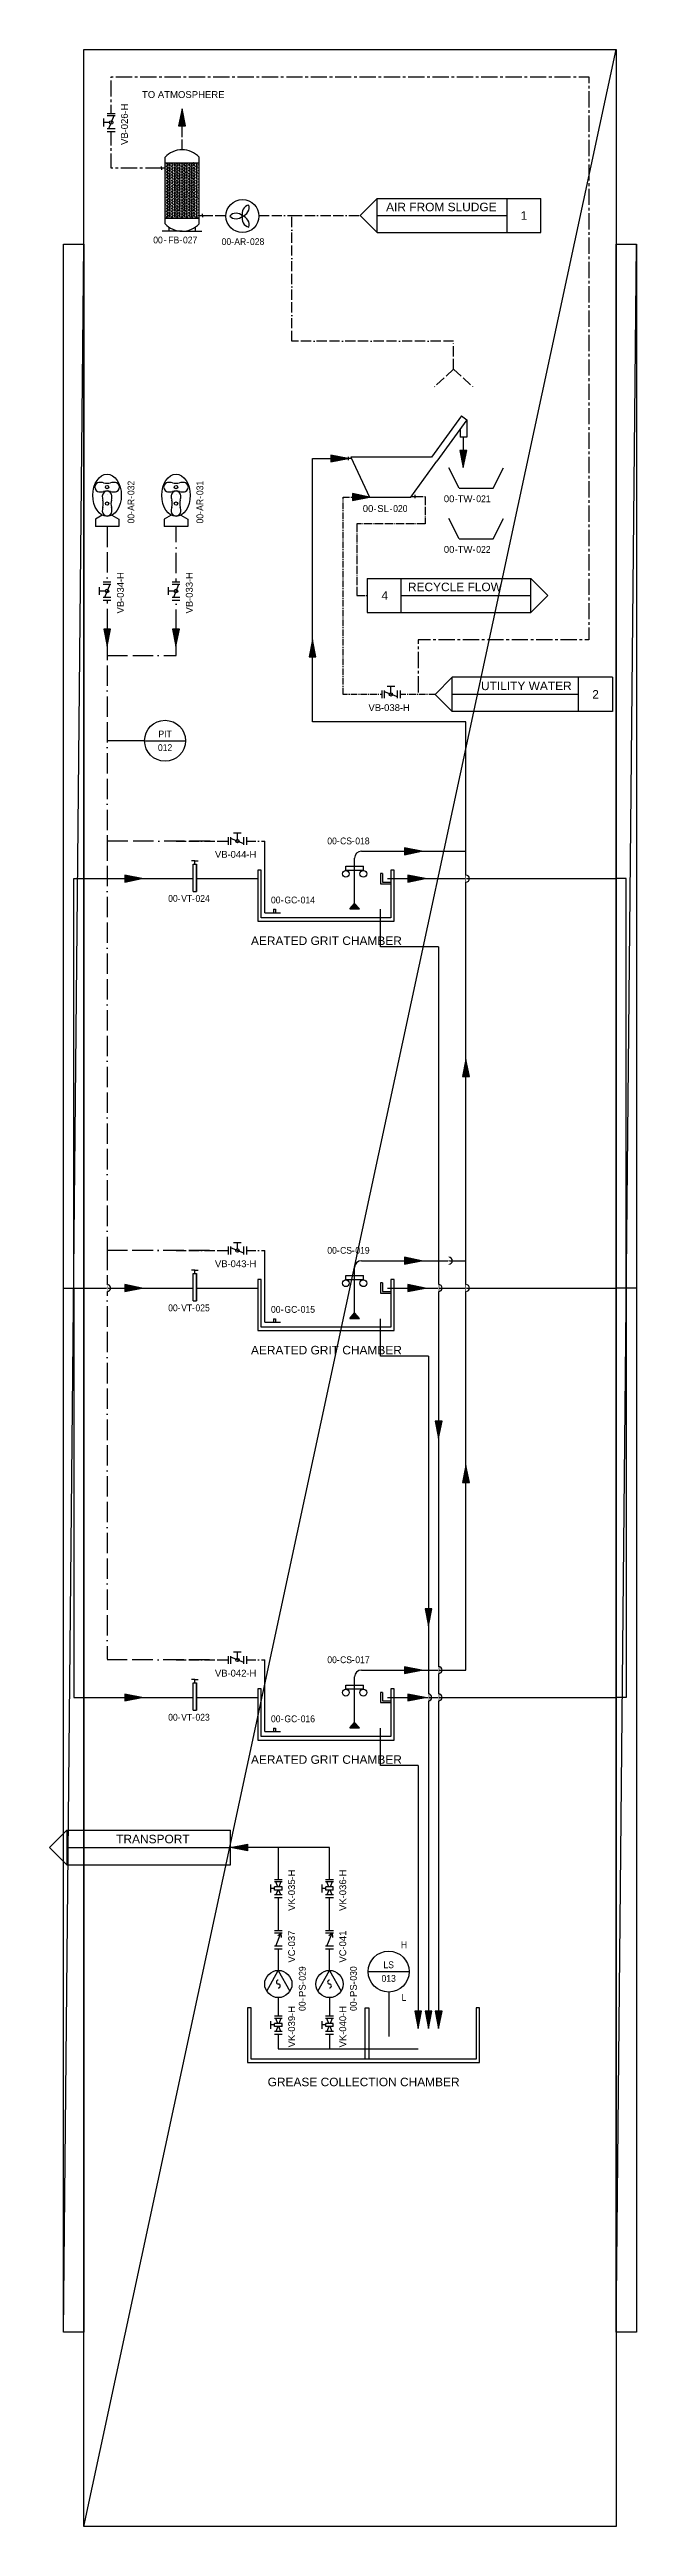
# Model space of a CAD drawing. Header units: millimetres. Extents: x 1592 to 1764, y 1069 to 1795.
import ezdxf
from ezdxf.enums import TextEntityAlignment as Align

# ---------------------------------------------------------------- set-up
doc = ezdxf.new("R2010")
doc.units = ezdxf.units.MM
doc.set_wipeout_variables(frame=1)
for name, pattern in [('ACAD_ISO04W100', [30, 24, -3, 0, -3]), ('ACAD_ISO11W100', [33, 12, -3, 12, -3, 0, -3]), ('CENTER2', [28.575, 19.05, -3.175, 3.175, -3.175]), ('RefPIDBiofilterUnit$0$ACAD_ISO11W100', [33, 12, -3, 12, -3, 0, -3]), ('RefPIDBiofilterUnit$0$CENTER2', [28.575, 19.05, -3.175, 3.175, -3.175])]:
    doc.linetypes.add(name, pattern=pattern)
doc.layers.get('DEFPOINTS').update_dxf_attribs({"color": 10})
for name, color, linetype in [('air', 80, 'ACAD_ISO11W100'), ('equipment', 5, 'Continuous'), ('instrumentation', 4, 'Continuous'), ('Leachate', 63, 'ACAD_ISO04W100'), ('RefAL1AirfromSludge$0$Text', 7, 'Continuous'), ('RefAL2UtilityWater$0$Text', 7, 'Continuous'), ('RefALTransport$0$Text', 7, 'Continuous'), ('RefAR4Leachate$0$Text', 7, 'Continuous'), ('RefPIDBiofilterUnit$0$air', 80, 'RefPIDBiofilterUnit$0$ACAD_ISO11W100'), ('RefPIDBiofilterUnit$0$Text', 7, 'Continuous'), ('RefPIDBiofilterUnit$0$water', 150, 'RefPIDBiofilterUnit$0$CENTER2'), ('RefPIDSandTrap$0$Text', 7, 'Continuous'), ('Text', 7, 'Continuous'), ('unit', 1, 'Continuous'), ('valve', 7, 'Continuous'), ('water', 150, 'CENTER2')]:
    doc.layers.add(name, color=color, linetype=linetype)
doc.layers.add('sewer', color=7, linetype='Continuous', true_color=0x1c2600)
doc.styles.add('Biofilter_Biofilter$0$Organica', font='arial.ttf')
doc.styles.add('ChannelGatemotoractuated_Channelgatesandtrap$0$Organica', font='arial.ttf')
doc.styles.add('Diffusor_CoarseBubbleDiffuserAeratedgritchamber$0$Organica', font='arial.ttf')
doc.styles.add('Fan_Biofilterfan$0$Organica', font='arial.ttf')
doc.styles.add('LongitudinalClarifier_GritRemovalBridge$0$Organica', font='arial.ttf')
doc.styles.add('Organica', font='arial.ttf')
doc.styles.add('PDBlower_Blowergritremoval_L$0$Organica', font='arial.ttf')
doc.styles.add('PDBlower_Blowergritremoval_L_SB$0$Organica', font='arial.ttf')
doc.styles.add('RefAL1AirfromSludge$0$Organica', font='arial.ttf')
doc.styles.add('RefAL2UtilityWater$0$Organica', font='arial.ttf')
doc.styles.add('RefALTransport$0$Organica', font='arial.ttf')
doc.styles.add('RefAR4Leachate$0$Organica', font='arial.ttf')
doc.styles.add('RefPIDBiofilterUnit$0$Organica', font='arial.ttf')
doc.styles.add('RefPIDBiofilterUnit$0$Standard', font='arial.ttf')
doc.styles.add('RefPIDSandTrap$0$Organica', font='arial.ttf')
doc.styles.add('SandClassifier_GritClassifier$0$Organica', font='arial.ttf')
doc.styles.add('Screw_Greasepump_U$0$Organica', font='arial.ttf')
doc.styles.add('Screw_Greasepump_U_SB$0$Organica', font='arial.ttf')
doc.styles.get("Standard").update_dxf_attribs({"font": 'arial.ttf'})
doc.styles.add('WasteContainer_Gritcontainer$0$Organica', font='arial.ttf')

msp = doc.modelspace()

# ---------------------------------------------------------------- texts
at = {"layer": 'RefPIDBiofilterUnit$0$Text', "insert": (1619.33, 1782.57), "char_height": 2, "attachment_point": 1, "style": 'RefPIDBiofilterUnit$0$Standard'}
msp.add_mtext_dynamic_manual_height_columns('TO ATMOSPHERE', width=29.412, gutter_width=25, heights=[0], dxfattribs=at)

# ---------------------------------------------------------------- blocks, each defined once
blk = doc.blocks.new('*U4')
at = {"layer": 'DEFPOINTS'}
blk.add_line((0, -306), (6, 306), dxfattribs=at)
at = {"layer": 'DEFPOINTS', "flags": 128}
blk.add_lwpolyline([(0, 306), (6, 306), (6, -306), (0, -306)], close=True, dxfattribs=at)
blk = doc.blocks.new('*U49')
at = {"layer": 'DEFPOINTS'}
blk.add_line((0, -363), (156, 363), dxfattribs=at)
at = {"layer": 'DEFPOINTS', "flags": 128}
blk.add_lwpolyline([(0, 363), (156, 363), (156, -363), (0, -363)], close=True, dxfattribs=at)
blk = doc.blocks.new('*U8')
at = {"color": 4}
for q in [(-17, 17), (6, 17)]:
    blk.add_line((-6, 17), q, dxfattribs=at)
blk.add_circle((0, 17), 6, dxfattribs=at)
at = {"style": 'Organica', "width": 0.9}
for tag, flags, p in [('EQUIP_TYPE', 9, (31.18, 65.35)), ('AREA_CODE', 9, (31.18, 62.35)), ('NOTE', 9, (31.18, 59.35)), ('NOTE_CHINESE', 9, (31.18, 56.35)), ('MANUFACTURE', 9, (31.18, 50.35)), ('MODEL', 9, (31.18, 53.35)), ('SPECIFICATION', 9, (31.18, 47.35)), ('DI', 9, (31.18, 44.35)), ('AO', 9, (31.18, 35.35)), ('DO', 9, (31.18, 41.35)), ('AI', 9, (31.18, 38.35)), ('PO', 9, (31.18, 29.35)), ('PB', 9, (31.18, 32.35)), ('TAG_ID', 8, (0, 19)), ('TAG', 8, (0, 15))]:
    blk.add_attdef(tag, text='', height=2, dxfattribs=dict(at, flags=flags)).set_placement(p, align=Align.MIDDLE_CENTER)
blk = doc.blocks.new('break')
blk.add_arc((0, 0), 1, 270, 90)
blk.add_wipeout([(-0.12, -0.11), (-0.12, -0.89), (0, -1), (0.12, -0.89), (0.12, -0.11), (0, 0)])
blk.add_wipeout([(-0.12, 0.11), (-0.12, 0.89), (0, 1), (0.12, 0.89), (0.12, 0.11), (0, 0)])
blk = doc.blocks.new('*U40')
at = {"style": 'Organica', "flags": 1}
for tag, p in [('EQUIP_TYPE', (-8.63, 62.54)), ('NOTE', (-8.63, 59.54)), ('NOTE_CHINESE', (-8.63, 56.54)), ('AREA_CODE', (-8.63, 53.54)), ('DI', (-8.63, 50.54)), ('DO', (-8.63, 47.54)), ('AI', (-8.63, 44.54)), ('AO', (-8.63, 41.54)), ('PO', (-8.63, 35.54)), ('PB', (-8.63, 38.54)), ('SP_ACTUATED', (-8.63, 32.54)), ('SIZE', (-8.63, 23.54)), ('PRESSURE', (-8.63, 15.54)), ('MATERIAL', (-8.63, 19.54))]:
    blk.add_attdef(tag, text='', height=2, dxfattribs=at).set_placement(p, align=Align.MIDDLE_CENTER)
blk.add_wipeout([(-2.67, 1.14), (2.67, 1.14), (2.67, -1.14), (-2.67, -1.14)])
for p, q in [((-2.67, 1.14), (-2.67, -1.14)), ((-1.9, -1.14), (-1.9, 1.14)), ((1.9, -0.76), (-1.9, 0.76)), ((1.14, 2.29), (-1.14, 2.29)), ((0, 0.5), (0, 2.29)), ((1.9, -1.14), (1.9, 1.14)), ((2.67, 1.14), (2.67, -1.14))]:
    blk.add_line(p, q)
blk.add_circle((0, 0), 0.5)
at = {"char_height": 2, "width": 5.3402, "style": 'Organica'}
for s, insert, attachment_point in [('-', (-1.98, -3.9), 6), ('-H', (2.6, -3.9), 4)]:
    blk.add_mtext(s, dxfattribs=dict(at, insert=insert, attachment_point=attachment_point))
at = {"style": 'Organica'}
blk.add_attdef('TAG_ID', text='', height=2, dxfattribs=at).set_placement((-2.86, -3.9), align=Align.MIDDLE_RIGHT)
at = {"style": 'Organica', "flags": 8}
blk.add_attdef('TAG', text='', height=2, dxfattribs=at).set_placement((0.33, -3.9), align=Align.MIDDLE_CENTER)
blk = doc.blocks.new('*U7')
at = {"flags": 128}
blk.add_lwpolyline([(0, 16), (0, 0), (68, 0), (68, 16), (67, 16), (67, 1), (1, 1), (1, 16)], close=True, dxfattribs=at)
at = {"style": 'Organica', "flags": 1}
for tag, p in [('HEIGHT', (-11.4, 36.04)), ('WIDTH', (-11.4, 38.99)), ('LIQUIDLEVEL', (-11.4, 29.93)), ('LENGTH', (-11.4, 33.02)), ('VOLUME', (-11.4, 26.97))]:
    blk.add_attdef(tag, text='', height=2, dxfattribs=at).set_placement(p, align=Align.MIDDLE_CENTER)
at = {"flags": 1}
blk.add_attdef('TR_NAME1', (39.39, 30.32), '', height=2.5, dxfattribs=at)
at = {"layer": 'Text', "style": 'Organica'}
blk.add_attdef('NAME1_001', (33.5, -6.96), '', height=2.5, dxfattribs=at)
blk = doc.blocks.new('*U9')
at = {"color": 4}
for p, q in [((-6, 17), (6, 17)), ((0, 11), (0, -2))]:
    blk.add_line(p, q, dxfattribs=at)
blk.add_circle((0, 17), 6, dxfattribs=at)
at = {"char_height": 2, "width": 5.3402, "attachment_point": 5, "line_spacing_factor": 0.9, "style": 'Organica'}
for s, insert in [('{\\W0.9;H}', (4.49, 24.85)), ('{\\W0.9;L}', (4.49, 9.42))]:
    blk.add_mtext(s, dxfattribs=dict(at, insert=insert))
at = {"style": 'Organica', "width": 0.9}
for tag, flags, p in [('EQUIP_TYPE', 9, (31.18, 65.35)), ('AREA_CODE', 9, (31.18, 62.35)), ('NOTE', 9, (31.18, 59.35)), ('NOTE_CHINESE', 9, (31.18, 56.35)), ('MANUFACTURE', 9, (31.18, 50.35)), ('MODEL', 9, (31.18, 53.35)), ('SPECIFICATION', 9, (31.18, 47.35)), ('DI', 9, (31.18, 44.35)), ('AO', 9, (31.18, 35.35)), ('DO', 9, (31.18, 41.35)), ('AI', 9, (31.18, 38.35)), ('PO', 9, (31.18, 29.35)), ('PB', 9, (31.18, 32.35)), ('TAG_ID', 8, (0, 19)), ('TAG', 8, (0, 15))]:
    blk.add_attdef(tag, text='', height=2, dxfattribs=dict(at, flags=flags)).set_placement(p, align=Align.MIDDLE_CENTER)
blk = doc.blocks.new('*U42')
at = {"style": 'Organica', "flags": 1}
for tag, p in [('EQUIP_TYPE', (-8.63, 62.54)), ('NOTE', (-8.63, 59.54)), ('NOTE_CHINESE', (-8.63, 56.54)), ('AREA_CODE', (-8.63, 53.54)), ('DI', (-8.63, 50.54)), ('DO', (-8.63, 47.54)), ('AI', (-8.63, 44.54)), ('AO', (-8.63, 41.54)), ('PO', (-8.63, 35.54)), ('PB', (-8.63, 38.54)), ('SP_ACTUATED', (-8.63, 32.54)), ('SIZE', (-8.63, 23.54)), ('PRESSURE', (-8.63, 15.54)), ('MATERIAL', (-8.63, 19.54))]:
    blk.add_attdef(tag, text='', height=2, dxfattribs=at).set_placement(p, align=Align.MIDDLE_CENTER)
blk.add_wipeout([(-2.67, 1.14), (2.67, 1.14), (2.67, -1.14), (-2.67, -1.14)])
for p, q in [((-2.67, 1.14), (-2.67, -1.14)), ((-1.9, -1.14), (-1.9, 1.14)), ((-0.46, 0.19), (-1.9, 0.76)), ((1.14, 2.29), (-1.14, 2.29)), ((-0.46, -1.11), (-0.46, 1.11)), ((-0.46, 1.11), (0.46, 1.11)), ((0, 1.11), (0, 2.29)), ((0.46, -1.11), (0.46, 1.11)), ((0.46, 0.19), (1.9, 0.76)), ((1.9, -1.14), (1.9, 1.14)), ((2.67, 1.14), (2.67, -1.14)), ((-1.9, -0.76), (-0.46, -0.19)), ((-0.46, -1.11), (0.46, -1.11)), ((1.9, -0.76), (0.46, -0.19))]:
    blk.add_line(p, q)
at = {"char_height": 2, "width": 5.3402, "style": 'Organica'}
for s, insert, attachment_point in [('-', (-1.98, -3.9), 6), ('-H', (2.6, -3.9), 4)]:
    blk.add_mtext(s, dxfattribs=dict(at, insert=insert, attachment_point=attachment_point))
at = {"style": 'Organica'}
blk.add_attdef('TAG_ID', text='', height=2, dxfattribs=at).set_placement((-2.86, -3.9), align=Align.MIDDLE_RIGHT)
at = {"style": 'Organica', "flags": 8}
blk.add_attdef('TAG', text='', height=2, dxfattribs=at).set_placement((0.33, -3.9), align=Align.MIDDLE_CENTER)
blk = doc.blocks.new('*U44')
at = {"style": 'Organica', "flags": 1}
for tag, p in [('EQUIP_TYPE', (-8.63, 62.54)), ('NOTE', (-8.63, 59.54)), ('NOTE_CHINESE', (-8.63, 56.54)), ('AREA_CODE', (-8.63, 53.54)), ('DI', (-8.63, 50.54)), ('DO', (-8.63, 47.54)), ('AI', (-8.63, 44.54)), ('AO', (-8.63, 41.54)), ('PO', (-8.63, 35.54)), ('PB', (-8.63, 38.54)), ('SP_ACTUATED', (-8.63, 32.54)), ('SIZE', (-8.63, 23.54)), ('PRESSURE', (-8.63, 15.54)), ('MATERIAL', (-8.63, 19.54))]:
    blk.add_attdef(tag, text='', height=2, dxfattribs=at).set_placement(p, align=Align.MIDDLE_CENTER)
blk.add_wipeout([(-2.67, 1.14), (2.67, 1.14), (2.67, -1.14), (-2.67, -1.14)])
for p, q in [((-2.67, 1.14), (-2.67, -1.14)), ((-1.9, -1.14), (-1.9, 1.14)), ((-1.9, 0.76), (1.9, -0.76)), ((1.9, -0.76), (1.09, 0.17)), ((1.9, -1.14), (1.9, 1.14)), ((2.67, 1.14), (2.67, -1.14)), ((1.9, -0.76), (0.67, -0.87))]:
    blk.add_line(p, q)
at = {"insert": (-1.98, -3.9), "char_height": 2, "width": 5.3402, "attachment_point": 6, "style": 'Organica'}
blk.add_mtext('-', dxfattribs=at)
at = {"style": 'Organica'}
blk.add_attdef('TAG_ID', text='', height=2, dxfattribs=at).set_placement((-2.86, -3.9), align=Align.MIDDLE_RIGHT)
at = {"style": 'Organica', "flags": 8}
blk.add_attdef('TAG', text='', height=2, dxfattribs=at).set_placement((0.33, -3.9), align=Align.MIDDLE_CENTER)
blk = doc.blocks.new('*U25')
at = {"style": 'RefPIDBiofilterUnit$0$Organica', "flags": 1}
for tag, p in [('EQUIP_TYPE', (-8.63, 62.54)), ('NOTE', (-8.63, 59.54)), ('NOTE_CHINESE', (-8.63, 56.54)), ('AREA_CODE', (-8.63, 53.54)), ('DI', (-8.63, 50.54)), ('DO', (-8.63, 47.54)), ('AI', (-8.63, 44.54)), ('AO', (-8.63, 41.54)), ('PO', (-8.63, 35.54)), ('PB', (-8.63, 38.54)), ('SP_ACTUATED', (-8.63, 32.54)), ('SIZE', (-8.63, 23.54)), ('PRESSURE', (-8.63, 15.54)), ('MATERIAL', (-8.63, 19.54))]:
    blk.add_attdef(tag, text='', height=2, dxfattribs=at).set_placement(p, align=Align.MIDDLE_CENTER)
blk.add_wipeout([(-2.67, 1.14), (2.67, 1.14), (2.67, -1.14), (-2.67, -1.14)])
for p, q in [((-2.67, 1.14), (-2.67, -1.14)), ((-1.9, -1.14), (-1.9, 1.14)), ((1.9, -0.76), (-1.9, 0.76)), ((1.14, 2.29), (-1.14, 2.29)), ((0, 0.5), (0, 2.29)), ((1.9, -1.14), (1.9, 1.14)), ((2.67, 1.14), (2.67, -1.14))]:
    blk.add_line(p, q)
blk.add_circle((0, 0), 0.5)
at = {"char_height": 2, "width": 5.3402, "style": 'RefPIDBiofilterUnit$0$Organica'}
for s, insert, attachment_point in [('-', (-1.98, -3.9), 6), ('-H', (2.6, -3.9), 4)]:
    blk.add_mtext(s, dxfattribs=dict(at, insert=insert, attachment_point=attachment_point))
at = {"style": 'RefPIDBiofilterUnit$0$Organica'}
blk.add_attdef('TAG_ID', text='', height=2, dxfattribs=at).set_placement((-2.86, -3.9), align=Align.MIDDLE_RIGHT)
at = {"style": 'RefPIDBiofilterUnit$0$Organica', "flags": 8}
blk.add_attdef('TAG', text='', height=2, dxfattribs=at).set_placement((0.33, -3.9), align=Align.MIDDLE_CENTER)
blk = doc.blocks.new('*U37')
for p, q in [((0, 9.49), (0, 9.49)), ((-1.42, 3.35), (-3.44, 2.15)), ((-3.44, 2.15), (-3.44, 0)), ((3.44, 0), (-3.44, 0)), ((1.42, 3.35), (3.44, 2.15)), ((3.44, 2.15), (3.44, 0))]:
    blk.add_line(p, q)
for points in [[(-2.22, 12.96, 1), (-2.22, 10.15)], [(-1.4, 4.5, 1), (1.4, 4.5)]]:
    blk.add_lwpolyline(points, format="xyb")
for centre in [(0, 11.56), (0, 6.72)]:
    blk.add_circle(centre, 0.5)
for centre, radius, start, end in [((-2.12, 8.6), 4.36, 75.28094, 94.4863), ((-2.12, 14.51), 4.36, 265.5137, 284.71906), ((2.95, 8.84), 4.36, 175.5137, 194.71906), ((0, 8.94), 1.4, 0, 180), ((-5.13, 6.72), 4, 345.28094, 14.71906), ((0, 16.69), 4, 255.28094, 284.71906), ((0, 6.43), 4, 75.28094, 104.71906), ((2.12, 8.6), 4.36, 85.5137, 104.71906), ((2.12, 14.51), 4.36, 255.28094, 274.4863), ((5.13, 6.72), 4, 165.28094, 194.71906), ((-2.95, 8.84), 4.36, 345.28094, 4.4863), ((2.22, 11.56), 1.4, 270, 90), ((2.95, 4.6), 4.36, 165.28094, 184.4863), ((-2.95, 4.6), 4.36, 355.5137, 14.71906)]:
    blk.add_arc(centre, radius, start, end)
blk.add_ellipse((0, 9.16), major_axis=(0, -6.18), ratio=0.674562)
at = {"char_height": 2, "width": 5.3402, "attachment_point": 6, "rotation": 90, "line_spacing_factor": 0.9, "style": 'PDBlower_Blowergritremoval_L_SB$0$Organica'}
for insert in [(7, 9), (7, 4.5)]:
    blk.add_mtext('{\\W0.9;-}', dxfattribs=dict(at, insert=insert))
at = {"style": 'PDBlower_Blowergritremoval_L_SB$0$Organica', "flags": 1}
for tag, p in [('BLOWER_TYPE', (20.86, 108.5)), ('NOTE_CHINESE', (20.86, 102.5)), ('NOTE', (20.86, 105.5)), ('MATERIAL_HOUSING', (20.86, 96.39)), ('MATERIAL_SHAFT', (20.86, 93.39)), ('MATERIAL_GEAR', (20.86, 99.39)), ('INSTALLED_POWER', (20.86, 87.39)), ('MATERIAL_ROTOR', (20.86, 90.39)), ('CONSUMED_POWER', (20.86, 84.19)), ('MODEL', (20.86, 81.08)), ('UNIT_CAPACITY', (20.78, 74.8)), ('MANUFACTURE', (20.86, 77.97)), ('SP_CAPACITY', (20.78, 71.8)), ('UNIT_PRESSURE', (20.78, 68.7)), ('SP_PRESSURE', (20.78, 65.7)), ('RUNNINGHOURS', (21.54, 59.34)), ('STB_DTY', (21.54, 62.34)), ('DO', (21.54, 53.34)), ('DI', (21.54, 56.34)), ('PROCESSUNITAREA', (21.54, 38.77)), ('PO', (21.54, 41.34))]:
    blk.add_attdef(tag, text='', height=2, dxfattribs=at).set_placement(p, align=Align.MIDDLE_CENTER)
at = {"style": 'PDBlower_Blowergritremoval_L_SB$0$Organica', "width": 0.9, "flags": 8}
blk.add_attdef('TAG', text='', height=2, rotation=90, dxfattribs=at).set_placement((7, 11.31), align=Align.MIDDLE_CENTER)
at = {"style": 'PDBlower_Blowergritremoval_L_SB$0$Organica', "width": 0.9}
for tag, p in [('TAG_ID', (7, 8.1)), ('AREA_CODE', (7, 3.7))]:
    blk.add_attdef(tag, text='', height=2, rotation=90, dxfattribs=at).set_placement(p, align=Align.MIDDLE_RIGHT)
blk = doc.blocks.new('*U39')
for p, q in [((0, 9.49), (0, 9.49)), ((-1.42, 3.35), (-3.44, 2.15)), ((-3.44, 2.15), (-3.44, 0)), ((3.44, 0), (-3.44, 0)), ((1.42, 3.35), (3.44, 2.15)), ((3.44, 2.15), (3.44, 0))]:
    blk.add_line(p, q)
for points in [[(-2.22, 12.96, 1), (-2.22, 10.15)], [(-1.4, 4.5, 1), (1.4, 4.5)]]:
    blk.add_lwpolyline(points, format="xyb")
for centre in [(0, 11.56), (0, 6.72)]:
    blk.add_circle(centre, 0.5)
for centre, radius, start, end in [((-2.12, 8.6), 4.36, 75.28094, 94.4863), ((-2.12, 14.51), 4.36, 265.5137, 284.71906), ((2.95, 8.84), 4.36, 175.5137, 194.71906), ((0, 8.94), 1.4, 0, 180), ((-5.13, 6.72), 4, 345.28094, 14.71906), ((0, 16.69), 4, 255.28094, 284.71906), ((0, 6.43), 4, 75.28094, 104.71906), ((2.12, 8.6), 4.36, 85.5137, 104.71906), ((2.12, 14.51), 4.36, 255.28094, 274.4863), ((5.13, 6.72), 4, 165.28094, 194.71906), ((-2.95, 8.84), 4.36, 345.28094, 4.4863), ((2.22, 11.56), 1.4, 270, 90), ((2.95, 4.6), 4.36, 165.28094, 184.4863), ((-2.95, 4.6), 4.36, 355.5137, 14.71906)]:
    blk.add_arc(centre, radius, start, end)
blk.add_ellipse((0, 9.16), major_axis=(0, -6.18), ratio=0.674562)
at = {"char_height": 2, "width": 5.3402, "attachment_point": 6, "rotation": 90, "line_spacing_factor": 0.9, "style": 'PDBlower_Blowergritremoval_L$0$Organica'}
for insert in [(7, 9), (7, 4.5)]:
    blk.add_mtext('{\\W0.9;-}', dxfattribs=dict(at, insert=insert))
at = {"style": 'PDBlower_Blowergritremoval_L$0$Organica', "flags": 1}
for tag, p in [('BLOWER_TYPE', (20.86, 108.5)), ('NOTE_CHINESE', (20.86, 102.5)), ('NOTE', (20.86, 105.5)), ('MATERIAL_HOUSING', (20.86, 96.39)), ('MATERIAL_SHAFT', (20.86, 93.39)), ('MATERIAL_GEAR', (20.86, 99.39)), ('INSTALLED_POWER', (20.86, 87.39)), ('MATERIAL_ROTOR', (20.86, 90.39)), ('CONSUMED_POWER', (20.86, 84.19)), ('MODEL', (20.86, 81.08)), ('UNIT_CAPACITY', (20.78, 74.8)), ('MANUFACTURE', (20.86, 77.97)), ('SP_CAPACITY', (20.78, 71.8)), ('UNIT_PRESSURE', (20.78, 68.7)), ('SP_PRESSURE', (20.78, 65.7)), ('RUNNINGHOURS', (21.54, 59.34)), ('STB_DTY', (21.54, 62.34)), ('DO', (21.54, 53.34)), ('DI', (21.54, 56.34)), ('PROCESSUNITAREA', (21.54, 38.77)), ('PO', (21.54, 41.34))]:
    blk.add_attdef(tag, text='', height=2, dxfattribs=at).set_placement(p, align=Align.MIDDLE_CENTER)
at = {"style": 'PDBlower_Blowergritremoval_L$0$Organica', "width": 0.9, "flags": 8}
blk.add_attdef('TAG', text='', height=2, rotation=90, dxfattribs=at).set_placement((7, 11.31), align=Align.MIDDLE_CENTER)
at = {"style": 'PDBlower_Blowergritremoval_L$0$Organica', "width": 0.9}
for tag, p in [('TAG_ID', (7, 8.1)), ('AREA_CODE', (7, 3.7))]:
    blk.add_attdef(tag, text='', height=2, rotation=90, dxfattribs=at).set_placement(p, align=Align.MIDDLE_RIGHT)
blk = doc.blocks.new('*U7032')
for p, q in [((-3.4, -2.11), (0, 4)), ((0, 4), (3.4, -2.11))]:
    blk.add_line(p, q)
blk.add_circle((0, 0), 4)
for centre, start, end in [((0, 0.57), 90, 270), ((0, -0.57), 270, 90)]:
    blk.add_arc(centre, 0.57, start, end)
at = {"char_height": 2, "width": 5.3402, "attachment_point": 6, "rotation": 90, "line_spacing_factor": 0.9, "style": 'Screw_Greasepump_U$0$Organica'}
for insert in [(7.02, 0.77), (7.02, -4.13)]:
    blk.add_mtext('{\\W0.9;-}', dxfattribs=dict(at, insert=insert))
at = {"style": 'Screw_Greasepump_U$0$Organica', "flags": 1}
for tag, p in [('NOTE_CHINESE', (-13.95, 93.74)), ('PUMP_TYPE', (-13.95, 99.74)), ('NOTE', (-13.95, 96.74)), ('MATERIAL_IMPELLER', (-13.95, 87.64)), ('MATERIAL_HOUSING', (-13.95, 90.64)), ('INSTALLED_POWER', (-13.95, 81.43)), ('CONSUMED_POWER', (-13.95, 78.43)), ('MANUFACTURE', (-13.95, 72.21)), ('MODEL', (-13.95, 75.32)), ('UNIT_CAPACITY', (-13.42, 69.06)), ('SP_CAPACITY', (-13.42, 66.16)), ('UNIT_HEAD', (-13.42, 63.06)), ('SP_HEAD', (-13.42, 60.06)), ('RUNNINGHOURS', (-13.42, 50.63)), ('INSTALLATION', (-13.42, 56.95)), ('STB_DTY', (-13.42, 53.63)), ('DO', (-13.85, 38.6)), ('DI', (-13.85, 41.6)), ('PROCESSUNITAREA', (-13.85, 23.6)), ('PO', (-13.85, 26.6))]:
    blk.add_attdef(tag, text='', height=2, dxfattribs=at).set_placement(p, align=Align.MIDDLE_CENTER)
at = {"style": 'Screw_Greasepump_U$0$Organica', "width": 0.9, "flags": 8}
blk.add_attdef('TAG', text='', height=2, rotation=90, dxfattribs=at).set_placement((7.02, 3.08), align=Align.MIDDLE_CENTER)
at = {"style": 'Screw_Greasepump_U$0$Organica', "width": 0.9}
blk.add_attdef('AREA_CODE', text='', height=2, rotation=90, dxfattribs=at).set_placement((7, -5.1), align=Align.MIDDLE_RIGHT)
at = {"style": 'Screw_Greasepump_U$0$Organica'}
blk.add_attdef('TAG_ID', text='', height=2, rotation=90, dxfattribs=at).set_placement((7.02, -0.07), align=Align.MIDDLE_RIGHT)
blk = doc.blocks.new('RefALTransport$0$RefALTransport')
at = {"lineweight": 25, "ltscale": 0.25}
for p, q in [((-48.02, 5.06), (-53.07, 0)), ((-48.02, 5.06), (0, 5.06)), ((-48.02, 5.06), (-48.02, -5.06)), ((-48.02, 0), (0, 0)), ((0, -5.06), (0, 5.06)), ((-48.02, -5.06), (-53.07, 0)), ((-48.02, -5.06), (0, -5.06))]:
    blk.add_line(p, q, dxfattribs=at)
at = {"layer": 'RefALTransport$0$Text', "style": 'RefALTransport$0$Organica'}
blk.add_attdef('Name_001', (-34.94, 1.27), '', height=2.5, dxfattribs=at)
blk = doc.blocks.new('*U7535')
for p, q in [((-3.4, -2.11), (0, 4)), ((0, 4), (3.4, -2.11))]:
    blk.add_line(p, q)
blk.add_circle((0, 0), 4)
for centre, start, end in [((0, 0.57), 90, 270), ((0, -0.57), 270, 90)]:
    blk.add_arc(centre, 0.57, start, end)
at = {"char_height": 2, "width": 5.3402, "attachment_point": 6, "rotation": 90, "line_spacing_factor": 0.9, "style": 'Screw_Greasepump_U_SB$0$Organica'}
for insert in [(7.02, 0.77), (7.02, -4.13)]:
    blk.add_mtext('{\\W0.9;-}', dxfattribs=dict(at, insert=insert))
at = {"style": 'Screw_Greasepump_U_SB$0$Organica', "flags": 1}
for tag, p in [('NOTE_CHINESE', (-13.95, 93.74)), ('PUMP_TYPE', (-13.95, 99.74)), ('NOTE', (-13.95, 96.74)), ('MATERIAL_IMPELLER', (-13.95, 87.64)), ('MATERIAL_HOUSING', (-13.95, 90.64)), ('INSTALLED_POWER', (-13.95, 81.43)), ('CONSUMED_POWER', (-13.95, 78.43)), ('MANUFACTURE', (-13.95, 72.21)), ('MODEL', (-13.95, 75.32)), ('UNIT_CAPACITY', (-13.42, 69.06)), ('SP_CAPACITY', (-13.42, 66.16)), ('UNIT_HEAD', (-13.42, 63.06)), ('SP_HEAD', (-13.42, 60.06)), ('RUNNINGHOURS', (-13.42, 50.63)), ('INSTALLATION', (-13.42, 56.95)), ('STB_DTY', (-13.42, 53.63)), ('DO', (-13.85, 38.6)), ('DI', (-13.85, 41.6)), ('PROCESSUNITAREA', (-13.85, 23.6)), ('PO', (-13.85, 26.6))]:
    blk.add_attdef(tag, text='', height=2, dxfattribs=at).set_placement(p, align=Align.MIDDLE_CENTER)
at = {"style": 'Screw_Greasepump_U_SB$0$Organica', "width": 0.9, "flags": 8}
blk.add_attdef('TAG', text='', height=2, rotation=90, dxfattribs=at).set_placement((7.02, 3.08), align=Align.MIDDLE_CENTER)
at = {"style": 'Screw_Greasepump_U_SB$0$Organica', "width": 0.9}
blk.add_attdef('AREA_CODE', text='', height=2, rotation=90, dxfattribs=at).set_placement((7, -5.1), align=Align.MIDDLE_RIGHT)
at = {"style": 'Screw_Greasepump_U_SB$0$Organica'}
blk.add_attdef('TAG_ID', text='', height=2, rotation=90, dxfattribs=at).set_placement((7.02, -0.07), align=Align.MIDDLE_RIGHT)
blk = doc.blocks.new('RefAL2UtilityWater$0$RefAL2UtilityWater')
at = {"lineweight": 25, "ltscale": 0.25}
for p, q in [((5, 5), (0, 0)), ((5, -5), (0, 0)), ((52, 5), (5, 5)), ((5, -5), (5, 5)), ((42, 0), (5, 0)), ((42, -5), (42, 5)), ((52, 5), (52, -5)), ((52, -5), (5, -5))]:
    blk.add_line(p, q, dxfattribs=at)
at = {"layer": 'RefAL2UtilityWater$0$Text', "style": 'RefAL2UtilityWater$0$Organica'}
for tag, p in [('Name_001', (17.06, 1.27)), ('ID_001', (46.07, -1.26))]:
    blk.add_attdef(tag, p, '', height=2.5, dxfattribs=at)
blk = doc.blocks.new('RefAR4Leachate$0$RefAR4Leachate')
at = {"lineweight": 25, "ltscale": 0.25}
for p, q in [((0, 5), (48, 5)), ((0, 5), (0, -5)), ((10, -5), (10, 5)), ((10, 0), (48, 0)), ((48, -5), (48, 5)), ((48, 5), (53, 0)), ((0, -5), (48, -5)), ((48, -5), (53, 0))]:
    blk.add_line(p, q, dxfattribs=at)
at = {"layer": 'RefAR4Leachate$0$Text', "style": 'RefAR4Leachate$0$Organica'}
for tag, p in [('ID_001', (4.31, -1.25)), ('Name_001', (11.77, 1.27))]:
    blk.add_attdef(tag, p, '', height=2.5, dxfattribs=at)
blk = doc.blocks.new('*U19')
for p, q in [((13.2, 24.2), (4.4, 12.05)), ((14.82, 23.03), (6.02, 10.88)), ((13.2, 24.2), (14.82, 23.03)), ((14.82, 23.03), (14.82, 17.92)), ((12.82, 20.27), (12.82, 17.92)), ((14.82, 17.92), (12.82, 17.92)), ((-20.03, 12.17), (-20.03, 11.17)), ((-19.03, 11.67), (-20.03, 11.67)), ((4.4, 12.05), (-19.21, 12.05)), ((-19.21, 12.05), (-13.75, 0.36)), ((-1.59, 0.36), (6.02, 10.88)), ((-13.75, 0.36), (-1.59, 0.36)), ((-1.46, 0.54), (-0.46, 0.54)), ((-0.46, 1.04), (-0.46, 0.04))]:
    blk.add_line(p, q)
at = {"char_height": 2, "width": 5.3402, "attachment_point": 6, "line_spacing_factor": 0.9, "style": 'SandClassifier_GritClassifier$0$Organica'}
for insert in [(-11.7, -3), (-7, -3)]:
    blk.add_mtext('{\\W0.9;-}', dxfattribs=dict(at, insert=insert))
at = {"style": 'SandClassifier_GritClassifier$0$Organica', "flags": 1}
for tag, p in [('EQUIP_TYPE', (35.83, 88.41)), ('MATERIAL_FRAME', (35.83, 79.41)), ('NOTE_CHINESE', (35.83, 82.41)), ('NOTE', (35.83, 85.41)), ('MATERIAL_FIXED', (35.83, 76.41)), ('MATERIAL_BARS', (35.83, 73.41)), ('INSTALLED_POWER', (35.83, 67.11)), ('MATERIAL_COVER', (35.83, 70.31)), ('CONSUMED_POWER', (35.83, 64.11)), ('MANUFACTURE', (35.83, 57.89)), ('MODEL', (35.83, 60.99)), ('UNIT_SPACING', (35.83, 54.68)), ('SP_SPACING', (35.83, 51.68)), ('UNIT_FLOW', (35.83, 48.57)), ('SP_FLOW', (35.83, 45.57)), ('CHANNELWIDTH', (35.83, 42.47)), ('RUNNINGHOURS', (36.1, 36.01)), ('STB_DTY', (36.1, 39.01)), ('DO', (36.1, 30.01)), ('DI', (36.1, 33.01)), ('AO', (36.1, 24.01)), ('PB', (36.1, 21.01)), ('AI', (36.1, 27.01)), ('PROCESSUNITAREA', (36.1, 15.15)), ('PO', (36.1, 18.01))]:
    blk.add_attdef(tag, text='', height=2, dxfattribs=at).set_placement(p, align=Align.MIDDLE_CENTER)
at = {"style": 'SandClassifier_GritClassifier$0$Organica'}
for tag, p in [('AREA_CODE', (-12.6, -3)), ('TAG_ID', (-8.04, -3))]:
    blk.add_attdef(tag, text='', height=2, dxfattribs=at).set_placement(p, align=Align.MIDDLE_RIGHT)
at = {"style": 'SandClassifier_GritClassifier$0$Organica', "width": 0.9, "flags": 8}
blk.add_attdef('TAG', text='', height=2, dxfattribs=at).set_placement((-4.69, -3), align=Align.MIDDLE_CENTER)
blk = doc.blocks.new('*U21')
for p, q in [((0, 0), (-3, 6)), ((0, 0), (10, 0)), ((10, 0), (13, 6))]:
    blk.add_line(p, q)
at = {"char_height": 2, "width": 5.3402, "attachment_point": 6, "line_spacing_factor": 0.9, "style": 'WasteContainer_Gritcontainer$0$Organica'}
for insert in [(-0.4, -3.09), (4.8, -3.09)]:
    blk.add_mtext('{\\W0.9;-}', dxfattribs=dict(at, insert=insert))
at = {"style": 'WasteContainer_Gritcontainer$0$Organica', "flags": 1}
for tag, p in [('EQUIP_TYPE', (33.98, 43.48)), ('NOTE_CHINESE', (33.98, 37.48)), ('NOTE', (33.98, 40.48)), ('MATERIAL_BODY', (33.98, 31.37)), ('STB_DTY', (33.98, 34.48)), ('MODEL', (33.98, 28.06)), ('MANUFACTURE', (33.98, 24.95)), ('SP_VOLUME', (34.06, 21.66)), ('PROCESSUNITAREA', (34.06, 15.42)), ('UNIT_VOLUME', (34.06, 18.66))]:
    blk.add_attdef(tag, text='', height=2, dxfattribs=at).set_placement(p, align=Align.MIDDLE_CENTER)
at = {"style": 'WasteContainer_Gritcontainer$0$Organica'}
for tag, p in [('AREA_CODE', (-1.4, -3.09)), ('TAG_ID', (3.89, -3.09))]:
    blk.add_attdef(tag, text='', height=2, dxfattribs=at).set_placement(p, align=Align.MIDDLE_RIGHT)
at = {"style": 'WasteContainer_Gritcontainer$0$Organica', "width": 0.9, "flags": 8}
blk.add_attdef('TAG', text='', height=2, dxfattribs=at).set_placement((7.11, -3.09), align=Align.MIDDLE_CENTER)
blk = doc.blocks.new('*U23')
for p, q in [((0.5, 9), (-0.5, 9)), ((0.5, 8), (0.5, 9)), ((0.5, 9), (1.5, 9))]:
    blk.add_line(p, q)
blk.add_lwpolyline([(0, 8), (1, 8), (1, 0), (0, 0)], close=True)
at = {"insert": (-3.7, -2.07), "char_height": 2, "width": 5.3402, "attachment_point": 6, "line_spacing_factor": 0.9, "style": 'ChannelGatemotoractuated_Channelgatesandtrap$0$Organica'}
blk.add_mtext('{\\W0.9;-}', dxfattribs=at)
at = {"style": 'ChannelGatemotoractuated_Channelgatesandtrap$0$Organica', "flags": 1}
for tag, p in [('EQUIP_TYPE', (37.6, 83.28)), ('NOTE', (37.6, 80.28)), ('MATERIAL_FRAME', (37.6, 74.17)), ('NOTE_CHINESE', (37.6, 77.28)), ('MATERIAL_SEALING', (37.6, 65.17)), ('MATERIAL_BODY', (37.6, 68.17)), ('MATERIAL_STEM', (37.6, 71.17)), ('MANUFACTURE', (37.6, 52.75)), ('MODEL', (37.6, 55.86)), ('UNIT_WATER_LEVEL', (37.76, 49.29)), ('UNIT_CHANNELW', (37.76, 43.5)), ('UNIT_CHANNELH', (37.76, 46.29)), ('SP_WATER_LEVEL', (37.76, 40.5)), ('SP_CHANNELW', (37.76, 37.5)), ('SP_CHANNELH', (37.76, 34.29)), ('STB_DTY', (37.76, 31.29)), ('PROCESSUNITAREA', (37.76, 27.66))]:
    blk.add_attdef(tag, text='', height=2, dxfattribs=at).set_placement(p, align=Align.MIDDLE_CENTER)
at = {"style": 'ChannelGatemotoractuated_Channelgatesandtrap$0$Organica', "width": 0.9}
blk.add_attdef('AREA_CODE', text='', height=2, dxfattribs=at).set_placement((-4.5, -2.07), align=Align.MIDDLE_RIGHT)
at = {"style": 'ChannelGatemotoractuated_Channelgatesandtrap$0$Organica', "width": 0.9, "flags": 8}
blk.add_attdef('TAG', text='', height=2, dxfattribs=at).set_placement((2.81, -2.07), align=Align.MIDDLE_CENTER)
blk.add_wipeout([(0, 8), (1, 8), (1, 0), (0, 0)])
for p, q in [((0, 8), (1, 8)), ((0, 0), (0, 8)), ((1, 0), (1, 8)), ((0, 0), (1, 0))]:
    blk.add_line(p, q)
at = {"insert": (0.5, -2.07), "char_height": 2, "width": 5.3402, "attachment_point": 6, "line_spacing_factor": 0.9, "style": 'ChannelGatemotoractuated_Channelgatesandtrap$0$Organica'}
blk.add_mtext('{\\W0.9;-}', dxfattribs=at)
at = {"style": 'ChannelGatemotoractuated_Channelgatesandtrap$0$Organica', "width": 0.9}
blk.add_attdef('TAG_ID', text='', height=2, dxfattribs=at).set_placement((-0.26, -2.07), align=Align.MIDDLE_RIGHT)
blk = doc.blocks.new('RefAL1AirfromSludge$0$RefAR1AirfromSludge')
at = {"lineweight": 25, "ltscale": 0.25}
for p, q in [((5, 5), (0, 0)), ((5, -5), (0, 0)), ((5, 5), (53, 5)), ((5, -5), (5, 5)), ((5, 0), (43, 0)), ((43, 5), (43, -5)), ((53, -5), (53, 5)), ((5, -5), (53, -5))]:
    blk.add_line(p, q, dxfattribs=at)
at = {"layer": 'RefAL1AirfromSludge$0$Text', "style": 'RefAL1AirfromSludge$0$Organica'}
for tag, p in [('Name_001', (17.07, 1.27)), ('ID_001', (47.16, -1.26))]:
    blk.add_attdef(tag, p, '', height=2.5, dxfattribs=at)
blk = doc.blocks.new('*U28')
h = blk.add_hatch()
h.set_pattern_fill('HEX', color=256, scale=0.075, style=0)
h.set_pattern_definition([(0, (-15, 0), (0, 0.4124446), [0.238125, -0.47625]), (120, (-15, 0), (-0.3571875, -0.206222), [0.238125, -0.47625]), (60, (-14.76187, 0), (-0.3571875, 0.206222), [0.238125, -0.47625])])
h.paths.add_polyline_path([(5, 20.05), (-5, 20.05), (-5, 3.8), (5, 3.8)])
for p, q in [((-6, 18.5), (-6, 19)), ((-5, 18.5), (-6, 18.5)), ((-6, 18.5), (-6, 18)), ((-5, 2.17), (-5, 21.69)), ((-5, 20.05), (5, 20.05)), ((5, 2.17), (5, 21.69)), ((0, 0), (-5.8, 0)), ((-5, 3.8), (5, 3.8)), ((-3.85, 1.19), (-3.85, 0)), ((0, 0), (5.8, 0)), ((3.85, 1.19), (3.85, 0)), ((5, 4.6), (6, 4.6)), ((6, 4.6), (6, 5.1)), ((6, 4.6), (6, 4.1))]:
    blk.add_line(p, q)
for centre, start, end in [((0, 17), 43.1498, 136.8502), ((0, 6.85), 223.1498, 316.8502)]:
    blk.add_arc(centre, 6.85, start, end)
at = {"char_height": 2, "width": 5.3402, "attachment_point": 6, "line_spacing_factor": 0.9, "style": 'Biofilter_Biofilter$0$Organica'}
for insert in [(-4.54, -2.57), (0.06, -2.57)]:
    blk.add_mtext('{\\W0.9;-}', dxfattribs=dict(at, insert=insert))
at = {"style": 'Biofilter_Biofilter$0$Organica', "flags": 1}
for tag, p in [('EQIP_TYPE', (28.98, 85.99)), ('NOTE', (28.98, 79.99)), ('NOTE_CHINESE', (28.98, 76.99)), ('STB_DTY', (28.98, 73.89)), ('MATERIAL', (28.98, 70.89)), ('MODEL', (28.98, 64.57)), ('MANUFACTURE', (28.98, 61.47)), ('UNIT_VOLUME', (29.06, 58.17)), ('SP_VOLUME', (29.06, 55.17)), ('UNIT_FLOW', (28.82, 51.87)), ('SP_FLOW', (28.82, 48.87)), ('DO', (28.82, 42.87)), ('DI', (28.82, 45.87)), ('PO', (28.82, 36.87)), ('PB', (28.82, 39.87)), ('PROCESSUNITAREA', (28.82, 33.87))]:
    blk.add_attdef(tag, text='', height=2, dxfattribs=at).set_placement(p, align=Align.MIDDLE_CENTER)
at = {"style": 'Biofilter_Biofilter$0$Organica', "width": 0.9}
for tag, p in [('AREA_CODE', (-5.67, -2.57)), ('TAG_ID', (-0.82, -2.57))]:
    blk.add_attdef(tag, text='', height=2, dxfattribs=at).set_placement(p, align=Align.MIDDLE_RIGHT)
at = {"style": 'Biofilter_Biofilter$0$Organica', "width": 0.9, "flags": 8}
blk.add_attdef('TAG', text='', height=2, dxfattribs=at).set_placement((2.37, -2.57), align=Align.MIDDLE_CENTER)
blk = doc.blocks.new('*U30')
blk.add_circle((0, 10.49), 4.84)
for centre, start, end in [((-1.86, 8.74), 43.36422, 136.63578), ((-1.86, 12.25), 223.36422, 316.63578), ((2.45, 11.23), 103.36422, 196.63578), ((2.45, 9.76), 163.36422, 256.63578), ((-0.59, 12.98), 283.36422, 16.63578), ((-0.59, 8), 343.36422, 76.63578)]:
    blk.add_arc(centre, 2.56, start, end)
at = {"char_height": 2, "width": 5.3402, "attachment_point": 6, "line_spacing_factor": 0.9, "style": 'Fan_Biofilterfan$0$Organica'}
for insert in [(-2.5, 3), (2, 3)]:
    blk.add_mtext('{\\W0.9;-}', dxfattribs=dict(at, insert=insert))
at = {"style": 'Fan_Biofilterfan$0$Organica', "flags": 1}
for tag, p in [('BLOWER_TYPE', (20.86, 108.5)), ('NOTE_CHINESE', (20.86, 102.5)), ('NOTE', (20.86, 105.5)), ('MATERIAL_HOUSING', (20.86, 96.39)), ('MATERIAL_SHAFT', (20.86, 93.39)), ('MATERIAL_GEAR', (20.86, 99.39)), ('INSTALLED_POWER', (20.86, 87.39)), ('MATERIAL_ROTOR', (20.86, 90.39)), ('CONSUMED_POWER', (20.86, 84.19)), ('MODEL', (20.86, 81.08)), ('UNIT_CAPACITY', (20.78, 74.8)), ('MANUFACTURE', (20.86, 77.97)), ('SP_CAPACITY', (20.78, 71.8)), ('UNIT_PRESSURE', (20.78, 68.7)), ('SP_PRESSURE', (20.78, 65.7)), ('RUNNINGHOURS', (21.54, 59.34)), ('STB_DTY', (21.54, 62.34)), ('DO', (21.54, 53.34)), ('DI', (21.54, 56.34)), ('PROCESSUNITAREA', (21.54, 38.77)), ('PO', (21.54, 41.34))]:
    blk.add_attdef(tag, text='', height=2, dxfattribs=at).set_placement(p, align=Align.MIDDLE_CENTER)
at = {"style": 'Fan_Biofilterfan$0$Organica', "width": 0.9}
for tag, p in [('AREA_CODE', (-3.3, 3)), ('TAG_ID', (1.1, 3))]:
    blk.add_attdef(tag, text='', height=2, dxfattribs=at).set_placement(p, align=Align.MIDDLE_RIGHT)
at = {"style": 'Fan_Biofilterfan$0$Organica', "width": 0.9, "flags": 8}
blk.add_attdef('TAG', text='', height=2, dxfattribs=at).set_placement((4.31, 3), align=Align.MIDDLE_CENTER)
blk = doc.blocks.new('*U13')
for p, q in [((1, 1), (1, 22)), ((1, 1), (5.67, 1)), ((3.61, 2), (3.61, 1)), ((3.61, 2), (4.21, 2)), ((4.21, 2), (4.21, 1))]:
    blk.add_line(p, q)
at = {"char_height": 2, "width": 5.3402, "attachment_point": 6, "line_spacing_factor": 0.9, "style": 'Diffusor_CoarseBubbleDiffuserAeratedgritchamber$0$Organica'}
for insert in [(6.55, 4.72), (11.35, 4.72)]:
    blk.add_mtext('{\\W0.9;-}', dxfattribs=dict(at, insert=insert))
at = {"style": 'Diffusor_CoarseBubbleDiffuserAeratedgritchamber$0$Organica', "flags": 1}
for tag, p in [('EQUIP_TYPE', (30.85, 68.43)), ('NOTE', (30.85, 65.43)), ('MATERIAL_MEMBRANE', (30.85, 59.33)), ('NOTE_CHINESE', (30.85, 62.43)), ('MATERIAL_PIPE', (30.85, 56.33)), ('STB_DTY', (30.85, 50.13)), ('MANUFACTURE', (30.85, 43.91)), ('MODEL', (30.85, 47.01)), ('NUMBEROFDIFF', (30.85, 37.52)), ('NUMBEROFG', (30.85, 40.63)), ('UNIT_FLOWMAX', (31.25, 28.42)), ('UNIT_FLOWMIN', (31.25, 31.42)), ('INSTALLATION', (31.25, 34.42)), ('SP_FLOWMAX', (31.25, 25.42)), ('SP_FLOWMIN', (31.25, 22.42)), ('PROCESSUNITAREA', (31.25, 19.05))]:
    blk.add_attdef(tag, text='', height=2, dxfattribs=at).set_placement(p, align=Align.MIDDLE_CENTER)
at = {"style": 'Diffusor_CoarseBubbleDiffuserAeratedgritchamber$0$Organica', "width": 0.9}
for tag, p in [('AREA_CODE', (5.65, 4.72)), ('TAG_ID', (10.56, 4.72))]:
    blk.add_attdef(tag, text='', height=2, dxfattribs=at).set_placement(p, align=Align.MIDDLE_RIGHT)
at = {"style": 'Diffusor_CoarseBubbleDiffuserAeratedgritchamber$0$Organica', "width": 0.9, "flags": 8}
blk.add_attdef('TAG', text='', height=2, dxfattribs=at).set_placement((13.65, 4.72), align=Align.MIDDLE_CENTER)
blk = doc.blocks.new('*U15')
blk.add_hatch(color=256).paths.add_polyline_path([(0, 0), (-1.4, -1.59), (1.4, -1.59)])
for p, q in [((2, 15.32), (3.63, 15.32)), ((-2.57, 9.71), (-2.57, 10.94)), ((-2.57, 10.94), (2.57, 10.94)), ((2.57, 9.71), (-2.57, 9.71)), ((0, 0), (0, 13.32)), ((2.57, 9.71), (2.57, 10.94)), ((-1.4, -1.59), (0, 0)), ((1.4, -1.59), (0, 0)), ((-1.4, -1.59), (1.4, -1.59))]:
    blk.add_line(p, q)
for centre in [(-2.57, 8.71), (2.57, 8.71)]:
    blk.add_circle(centre, 1)
blk.add_arc((2, 13.32), 2, 90, 180)
at = {"char_height": 2, "width": 5.3402, "attachment_point": 6, "line_spacing_factor": 0.9, "style": 'LongitudinalClarifier_GritRemovalBridge$0$Organica'}
for insert in [(-4.4, 18.35), (0, 18.35)]:
    blk.add_mtext('{\\W0.9;-}', dxfattribs=dict(at, insert=insert))
at = {"style": 'LongitudinalClarifier_GritRemovalBridge$0$Organica', "flags": 1}
for tag, p in [('NOTE_CHINESE', (20.01, 101.63)), ('EQUIP_TYPE', (20.01, 107.63)), ('NOTE', (20.01, 104.63)), ('UNIT_LENGTH', (20.01, 98.63)), ('UNIT_WIDTH', (20.01, 95.63)), ('UNIT_BOARD', (20.01, 89.63)), ('SP_LENGTH', (20.01, 86.63)), ('UNIT_LEVEL', (20.01, 92.63)), ('SP_WIDTH', (20.01, 83.63)), ('SP_LEVEL', (20.01, 80.63)), ('MATERIAL_SUBSURFACE', (20.01, 74.63)), ('SP_BOARD', (20.01, 77.63)), ('MATERIAL_ABOVE_WATER', (20.01, 71.53)), ('CONSUMED_POWER', (20.01, 65.32)), ('INSTALLED_POWER', (20.01, 68.32)), ('MANUFACTURE', (20.01, 59.11)), ('MODEL', (20.01, 62.21)), ('RUNNINGHOURS', (23.22, 53.52)), ('STB_DTY', (20.13, 56.37)), ('DI', (23.22, 50.52)), ('DO', (23.22, 47.52)), ('AI', (23.22, 44.52)), ('AO', (23.22, 41.52)), ('PO', (23.22, 38.52)), ('PB', (23.22, 35.52)), ('PROCESSUNITAREA', (23.22, 32.17))]:
    blk.add_attdef(tag, text='', height=2, dxfattribs=at).set_placement(p, align=Align.MIDDLE_CENTER)
at = {"style": 'LongitudinalClarifier_GritRemovalBridge$0$Organica', "width": 0.9}
for tag, p in [('AREA_CODE', (-5.2, 18.35)), ('TAG_ID', (-0.76, 18.35))]:
    blk.add_attdef(tag, text='', height=2, dxfattribs=at).set_placement(p, align=Align.MIDDLE_RIGHT)
at = {"style": 'LongitudinalClarifier_GritRemovalBridge$0$Organica', "width": 0.9, "flags": 8}
blk.add_attdef('TAG', text='', height=2, dxfattribs=at).set_placement((2.31, 18.35), align=Align.MIDDLE_CENTER)
blk = doc.blocks.new('*U11')
for p, q in [((36, 13.98), (36, 10.98)), ((36.5, 13.98), (36, 13.98)), ((36, 10.98), (39, 10.98)), ((36.5, 13.98), (36.5, 11.48)), ((36.5, 11.48), (39, 11.48))]:
    blk.add_line(p, q)
at = {"flags": 128}
blk.add_lwpolyline([(0, 15), (0, 0), (40, 0), (40, 15), (39, 15), (39, 1), (1, 1), (1, 15)], close=True, dxfattribs=at)
at = {"style": 'RefPIDSandTrap$0$Organica', "flags": 1}
for tag, p in [('HEIGHT', (-11.4, 36.04)), ('WIDTH', (-11.4, 38.99)), ('LIQUIDLEVEL', (-11.4, 29.93)), ('LENGTH', (-11.4, 33.02)), ('VOLUME', (-11.4, 26.97))]:
    blk.add_attdef(tag, text='', height=2, dxfattribs=at).set_placement(p, align=Align.MIDDLE_CENTER)
at = {"layer": 'RefPIDSandTrap$0$Text', "style": 'RefPIDSandTrap$0$Organica'}
blk.add_attdef('NAME1_001', (19.5, -6.96), '', height=2.5, dxfattribs=at)

# ---------------------------------------------------------------- hatches: boundary and pattern name
for points in [[(1632.09, 1772.36), (1631.09, 1777.36), (1630.09, 1772.36)], [(1712.53, 1677.22), (1713.53, 1672.22), (1714.53, 1677.22)], [(1674.74, 1673.88), (1679.74, 1674.88), (1674.74, 1675.88)], [(1681.01, 1662.58), (1686.01, 1663.58), (1681.01, 1664.58)], [(1608.12, 1624.86), (1609.12, 1619.86), (1610.12, 1624.86)], [(1628.29, 1624.86), (1629.29, 1619.86), (1630.29, 1624.86)], [(1670.31, 1616.75), (1669.31, 1621.75), (1668.31, 1616.75)], [(1696.31, 1558.75), (1701.31, 1559.75), (1696.31, 1560.75)], [(1614.31, 1550.75), (1619.31, 1551.75), (1614.31, 1552.75)], [(1697.31, 1550.75), (1702.31, 1551.75), (1697.31, 1552.75)], [(1715.31, 1493.75), (1714.31, 1498.75), (1713.31, 1493.75)], [(1696.31, 1438.75), (1701.31, 1439.75), (1696.31, 1440.75)], [(1614.31, 1430.75), (1619.31, 1431.75), (1614.31, 1432.75)], [(1697.31, 1430.75), (1702.31, 1431.75), (1697.31, 1432.75)], [(1705.31, 1392.75), (1706.31, 1387.75), (1707.31, 1392.75)], [(1715.31, 1374.75), (1714.31, 1379.75), (1713.31, 1374.75)], [(1702.31, 1337.75), (1703.31, 1332.75), (1704.31, 1337.75)], [(1696.31, 1318.75), (1701.31, 1319.75), (1696.31, 1320.75)], [(1614.31, 1310.75), (1619.31, 1311.75), (1614.31, 1312.75)], [(1650.31, 1266.75), (1645.31, 1267.75), (1650.31, 1268.75)], [(1699.31, 1219.75), (1700.31, 1214.75), (1701.31, 1219.75)], [(1702.31, 1219.75), (1703.31, 1214.75), (1704.31, 1219.75)], [(1705.31, 1219.75), (1706.31, 1214.75), (1707.31, 1219.75)]]:
    msp.add_hatch(color=256).paths.add_polyline_path(points)

# ---------------------------------------------------------------- linework, layer by layer
at = {"lineweight": 25, "ltscale": 0.25}
for points in [[(1631.09, 1777.36), (1630.09, 1772.36)], [(1630.09, 1772.36), (1632.09, 1772.36)], [(1632.09, 1772.36), (1631.09, 1777.36)]]:
    msp.add_lwpolyline(points, dxfattribs=at)
for points in [[(1712.53, 1677.22), (1713.53, 1672.22)], [(1714.53, 1677.22), (1712.53, 1677.22)], [(1713.53, 1672.22), (1714.53, 1677.22)], [(1679.74, 1674.88), (1674.74, 1675.88)], [(1674.74, 1675.88), (1674.74, 1673.88)], [(1674.74, 1673.88), (1679.74, 1674.88)], [(1686.01, 1663.58), (1681.01, 1664.58)], [(1681.01, 1664.58), (1681.01, 1662.58)], [(1681.01, 1662.58), (1686.01, 1663.58)], [(1608.12, 1624.86), (1609.12, 1619.86)], [(1610.12, 1624.86), (1608.12, 1624.86)], [(1609.12, 1619.86), (1610.12, 1624.86)], [(1628.29, 1624.86), (1629.29, 1619.86)], [(1630.29, 1624.86), (1628.29, 1624.86)], [(1629.29, 1619.86), (1630.29, 1624.86)], [(1669.31, 1621.75), (1668.31, 1616.75)], [(1670.31, 1616.75), (1669.31, 1621.75)], [(1668.31, 1616.75), (1670.31, 1616.75)], [(1701.31, 1559.75), (1696.31, 1560.75)], [(1696.31, 1560.75), (1696.31, 1558.75)], [(1696.31, 1558.75), (1701.31, 1559.75)], [(1619.31, 1551.75), (1614.31, 1552.75)], [(1614.31, 1552.75), (1614.31, 1550.75)], [(1614.31, 1550.75), (1619.31, 1551.75)], [(1702.31, 1551.75), (1697.31, 1552.75)], [(1697.31, 1552.75), (1697.31, 1550.75)], [(1697.31, 1550.75), (1702.31, 1551.75)], [(1714.31, 1498.75), (1713.31, 1493.75)], [(1715.31, 1493.75), (1714.31, 1498.75)], [(1713.31, 1493.75), (1715.31, 1493.75)], [(1701.31, 1439.75), (1696.31, 1440.75)], [(1696.31, 1440.75), (1696.31, 1438.75)], [(1696.31, 1438.75), (1701.31, 1439.75)], [(1619.31, 1431.75), (1614.31, 1432.75)], [(1614.31, 1432.75), (1614.31, 1430.75)], [(1614.31, 1430.75), (1619.31, 1431.75)], [(1702.31, 1431.75), (1697.31, 1432.75)], [(1697.31, 1432.75), (1697.31, 1430.75)], [(1697.31, 1430.75), (1702.31, 1431.75)], [(1705.31, 1392.75), (1706.31, 1387.75)], [(1707.31, 1392.75), (1705.31, 1392.75)], [(1706.31, 1387.75), (1707.31, 1392.75)], [(1714.31, 1379.75), (1713.31, 1374.75)], [(1715.31, 1374.75), (1714.31, 1379.75)], [(1713.31, 1374.75), (1715.31, 1374.75)], [(1702.31, 1337.75), (1703.31, 1332.75)], [(1704.31, 1337.75), (1702.31, 1337.75)], [(1703.31, 1332.75), (1704.31, 1337.75)], [(1701.31, 1319.75), (1696.31, 1320.75)], [(1696.31, 1320.75), (1696.31, 1318.75)], [(1696.31, 1318.75), (1701.31, 1319.75)], [(1619.31, 1311.75), (1614.31, 1312.75)], [(1614.31, 1312.75), (1614.31, 1310.75)], [(1614.31, 1310.75), (1619.31, 1311.75)], [(1702.31, 1311.75), (1697.31, 1312.75)], [(1697.31, 1312.75), (1697.31, 1310.75)], [(1697.31, 1310.75), (1702.31, 1311.75)], [(1645.31, 1267.75), (1650.31, 1268.75)], [(1650.31, 1266.75), (1645.31, 1267.75)], [(1650.31, 1268.75), (1650.31, 1266.75)], [(1699.31, 1219.75), (1700.31, 1214.75)], [(1701.31, 1219.75), (1699.31, 1219.75)], [(1700.31, 1214.75), (1701.31, 1219.75)], [(1702.31, 1219.75), (1703.31, 1214.75)], [(1704.31, 1219.75), (1702.31, 1219.75)], [(1703.31, 1214.75), (1704.31, 1219.75)], [(1705.31, 1219.75), (1706.31, 1214.75)], [(1707.31, 1219.75), (1705.31, 1219.75)], [(1706.31, 1214.75), (1707.31, 1219.75)]]:
    msp.add_lwpolyline(points)
at = {"layer": 'air', "lineweight": 25, "ltscale": 0.5}
for p, q in [((1609.11, 1654.94), (1609.11, 1563)), ((1629.31, 1617.15), (1629.31, 1654.94)), ((1609.11, 1563), (1609.11, 1443)), ((1609.11, 1443), (1609.11, 1323)), ((1609.11, 1442.8), (1629.31, 1442.8))]:
    msp.add_line(p, q, dxfattribs=at)
at = {"layer": 'air', "lineweight": 25, "ltscale": 0.25}
for p, q in [((1629.31, 1562.75), (1655.31, 1562.75)), ((1629.31, 1442.75), (1655.31, 1442.75)), ((1629.31, 1322.75), (1655.31, 1322.75))]:
    msp.add_line(p, q, dxfattribs=at)
at = {"layer": 'air', "lineweight": 25, "ltscale": 0.5, "flags": 128}
for points in [[(1609.11, 1617.15), (1629.31, 1617.15)], [(1639.31, 1562.75), (1609.11, 1562.75)], [(1639.09, 1442.75), (1609.11, 1442.75)], [(1639.09, 1322.75), (1609.11, 1322.75)]]:
    msp.add_lwpolyline(points, dxfattribs=at)
at = {"layer": 'Leachate', "ltscale": 0.1}
msp.add_lwpolyline([(1699.31, 1663.75), (1702.31, 1663.75), (1702.31, 1655.75), (1682.31, 1655.75), (1682.31, 1634.75), (1685.31, 1634.75)], dxfattribs=at)
at = {"layer": 'RefPIDBiofilterUnit$0$air', "lineweight": 25, "ltscale": 0.25}
for points in [[(1631.09, 1765.36), (1631.09, 1777.36)], [(1637.09, 1746.11), (1643.95, 1746.11)], [(1653.62, 1746.11), (1663.31, 1746.11)], [(1710.69, 1701.05), (1710.69, 1709.31), (1663.31, 1709.31), (1663.31, 1746.11), (1683.31, 1746.11)]]:
    msp.add_lwpolyline(points, dxfattribs=at)
at = {"layer": 'RefPIDBiofilterUnit$0$air', "lineweight": 25, "ltscale": 0.25, "flags": 128}
for points in [[(1710.69, 1701.05), (1705.02, 1695.83)], [(1710.69, 1701.05), (1716.36, 1695.83)]]:
    msp.add_lwpolyline(points, dxfattribs=at)
at = {"layer": 'RefPIDBiofilterUnit$0$water', "lineweight": 25, "ltscale": 0.25, "flags": 128}
msp.add_lwpolyline([(1625.09, 1760.01), (1610.31, 1760.01), (1610.31, 1786.75), (1750.31, 1786.75), (1750.31, 1621.75), (1700.31, 1621.75), (1700.31, 1605.75)], dxfattribs=at)
at = {"layer": 'sewer'}
for p, q in [((1685.31, 1559.75), (1714.31, 1559.75)), ((1714.31, 1439.75), (1714.31, 1559.75)), ((1599.31, 1551.75), (1602.31, 1551.75)), ((1599.31, 1491.75), (1599.31, 1551.75)), ((1761.31, 1551.75), (1758.31, 1551.75)), ((1761.31, 1491.75), (1761.31, 1551.75)), ((1706.31, 1531.75), (1697.31, 1531.75)), ((1706.31, 1531.75), (1706.31, 1219.75)), ((1599.31, 1431.75), (1599.31, 1491.75)), ((1761.31, 1431.75), (1761.31, 1491.75)), ((1685.31, 1439.75), (1714.31, 1439.75)), ((1714.31, 1319.75), (1714.31, 1439.75)), ((1596.31, 1431.75), (1599.31, 1431.75)), ((1599.31, 1431.75), (1599.31, 1371.75)), ((1599.31, 1431.75), (1602.31, 1431.75)), ((1761.31, 1431.75), (1758.31, 1431.75)), ((1764.31, 1431.75), (1761.31, 1431.75)), ((1761.31, 1431.75), (1761.31, 1371.75)), ((1703.31, 1411.75), (1697.31, 1411.75)), ((1703.31, 1411.75), (1703.31, 1219.75)), ((1599.31, 1371.75), (1599.31, 1311.75)), ((1761.31, 1371.75), (1761.31, 1311.75)), ((1685.31, 1319.75), (1714.31, 1319.75)), ((1599.31, 1311.75), (1602.31, 1311.75)), ((1761.31, 1311.75), (1758.31, 1311.75)), ((1700.31, 1291.75), (1697.31, 1291.75)), ((1700.31, 1291.75), (1700.31, 1219.75)), ((1674.31, 1267.75), (1645.31, 1267.75))]:
    msp.add_line(p, q, dxfattribs=at)
at = {"layer": 'sewer', "lineweight": 25, "ltscale": 0.25}
for p, q in [((1602.31, 1551.75), (1653.31, 1551.75)), ((1691.31, 1551.75), (1758.31, 1551.75)), ((1689.31, 1531.75), (1689.31, 1542.75)), ((1697.31, 1531.75), (1689.31, 1531.75)), ((1602.31, 1431.75), (1653.31, 1431.75)), ((1691.31, 1431.75), (1758.31, 1431.75)), ((1689.31, 1411.75), (1689.31, 1422.75)), ((1697.31, 1411.75), (1689.31, 1411.75)), ((1602.31, 1311.75), (1653.31, 1311.75)), ((1691.31, 1311.75), (1758.31, 1311.75)), ((1689.31, 1291.75), (1689.31, 1302.75)), ((1697.31, 1291.75), (1689.31, 1291.75))]:
    msp.add_line(p, q, dxfattribs=at)
at = {"layer": 'sewer', "ltscale": 0.1}
for points in [[(1713.53, 1681.14), (1713.53, 1672.22)], [(1714.31, 1559.75), (1714.31, 1597.75), (1669.31, 1597.75), (1669.31, 1674.88), (1679.74, 1674.88)]]:
    msp.add_lwpolyline(points, dxfattribs=at)
at = {"layer": 'sewer', "flags": 128}
for points in [[(1659.31, 1267.75), (1659.31, 1231.75)], [(1674.31, 1231.75), (1674.31, 1267.75)]]:
    msp.add_lwpolyline(points, dxfattribs=at)
at = {"layer": 'sewer'}
for points in [[(1659.31, 1223.75), (1659.31, 1208.75)], [(1674.31, 1223.75), (1674.31, 1208.75)], [(1659.31, 1208.75), (1700.31, 1208.75)]]:
    msp.add_lwpolyline(points, dxfattribs=at)
at = {"layer": 'unit'}
msp.add_lwpolyline([(1684.81, 1205.75), (1684.81, 1220.75), (1685.81, 1220.75), (1685.81, 1205.75)], dxfattribs=at)
at = {"layer": 'water', "ltscale": 0.1}
msp.add_lwpolyline([(1705.31, 1605.75), (1678.31, 1605.75), (1678.31, 1663.58), (1686.01, 1663.58)], dxfattribs=at)

# ---------------------------------------------------------------- block references
ref = msp.add_blockref('RefAL1AirfromSludge$0$RefAR1AirfromSludge', (1683.31, 1746.11))
ref.add_attrib('ID', '1', dxfattribs={"layer": 'RefAL1AirfromSludge$0$Text', "height": 2.5, "style": 'RefAL1AirfromSludge$0$Organica'}).set_placement((1731.31, 1746.11), align=Align.MIDDLE_CENTER)
ref.add_attrib('Name', 'AIR FROM SLUDGE', dxfattribs={"layer": 'RefAL1AirfromSludge$0$Text', "height": 2.5, "style": 'RefAL1AirfromSludge$0$Organica'}).set_placement((1723.31, 1748.61), align=Align.MIDDLE_RIGHT)
ref = msp.add_blockref('RefAR4Leachate$0$RefAR4Leachate', (1685.31, 1634.75))
ref.add_attrib('ID', '4', dxfattribs={"layer": 'RefAR4Leachate$0$Text', "height": 2.5, "style": 'RefAR4Leachate$0$Organica'}).set_placement((1690.53, 1634.75), align=Align.MIDDLE_CENTER)
ref.add_attrib('Name', 'RECYCLE FLOW', dxfattribs={"layer": 'RefAR4Leachate$0$Text', "height": 2.5, "style": 'RefAR4Leachate$0$Organica'}).set_placement((1697.31, 1637.25), align=Align.MIDDLE_LEFT)
ref = msp.add_blockref('RefAL2UtilityWater$0$RefAL2UtilityWater', (1705.31, 1605.75))
ref.add_attrib('ID', '2', dxfattribs={"layer": 'RefAL2UtilityWater$0$Text', "height": 2.5, "style": 'RefAL2UtilityWater$0$Organica'}).set_placement((1752.31, 1605.75), align=Align.MIDDLE_CENTER)
ref.add_attrib('Name', 'UTILITY WATER', dxfattribs={"layer": 'RefAL2UtilityWater$0$Text', "height": 2.5, "style": 'RefAL2UtilityWater$0$Organica'}).set_placement((1745.31, 1608.25), align=Align.MIDDLE_RIGHT)
ref = msp.add_blockref('RefALTransport$0$RefALTransport', (1645.31, 1267.75))
ref.add_attrib('Name', 'TRANSPORT', dxfattribs={"layer": 'RefALTransport$0$Text', "height": 2.5, "style": 'RefALTransport$0$Organica'}).set_placement((1633.31, 1270.25), align=Align.MIDDLE_RIGHT)
at = {"layer": 'DEFPOINTS'}
for name, p in [('*U49', (1602.31, 1431.75)), ('*U4', (1596.31, 1431.75)), ('*U4', (1758.31, 1431.75))]:
    msp.add_blockref(name, p, dxfattribs=at)
at = {"layer": 'equipment'}
ref = msp.add_blockref('*U28', (1631.09, 1741.51), dxfattribs=at)
ref.add_attrib('TAG', '027', dxfattribs={"layer": '0', "height": 2, "style": 'Biofilter_Biofilter$0$Organica', "width": 0.9}).set_placement((1633.46, 1738.94), align=Align.MIDDLE_CENTER)
ref.add_attrib('AREA_CODE', '00', dxfattribs={"layer": '0', "height": 2, "style": 'Biofilter_Biofilter$0$Organica', "width": 0.9}).set_placement((1625.43, 1738.94), align=Align.MIDDLE_RIGHT)
ref.add_attrib('TAG_ID', 'FB', dxfattribs={"layer": '0', "height": 2, "style": 'Biofilter_Biofilter$0$Organica', "width": 0.9}).set_placement((1630.27, 1738.94), align=Align.MIDDLE_RIGHT)
ref = msp.add_blockref('*U30', (1648.79, 1735.46), dxfattribs=at)
ref.add_attrib('TAG', '028', dxfattribs={"layer": '0', "height": 2, "style": 'Fan_Biofilterfan$0$Organica', "width": 0.9}).set_placement((1653.1, 1738.46), align=Align.MIDDLE_CENTER)
ref.add_attrib('AREA_CODE', '00', dxfattribs={"layer": '0', "height": 2, "style": 'Fan_Biofilterfan$0$Organica', "width": 0.9}).set_placement((1645.49, 1738.46), align=Align.MIDDLE_RIGHT)
ref.add_attrib('TAG_ID', 'AR', dxfattribs={"layer": '0', "height": 2, "style": 'Fan_Biofilterfan$0$Organica', "width": 0.9}).set_placement((1649.89, 1738.46), align=Align.MIDDLE_RIGHT)
ref = msp.add_blockref('*U19', (1699.77, 1663.22), dxfattribs=at)
ref.add_attrib('TAG', '020', dxfattribs={"layer": '0', "height": 2, "style": 'SandClassifier_GritClassifier$0$Organica', "width": 0.9}).set_placement((1695.08, 1660.22), align=Align.MIDDLE_CENTER)
ref.add_attrib('AREA_CODE', '00', dxfattribs={"layer": '0', "height": 2, "style": 'SandClassifier_GritClassifier$0$Organica'}).set_placement((1687.17, 1660.22), align=Align.MIDDLE_RIGHT)
ref.add_attrib('TAG_ID', 'SL', dxfattribs={"layer": '0', "height": 2, "style": 'SandClassifier_GritClassifier$0$Organica'}).set_placement((1691.73, 1660.22), align=Align.MIDDLE_RIGHT)
ref = msp.add_blockref('*U39', (1609.11, 1654.94), dxfattribs=at)
ref.add_attrib('TAG', '032', dxfattribs={"layer": '0', "height": 2, "rotation": 90, "style": 'PDBlower_Blowergritremoval_L$0$Organica', "width": 0.9}).set_placement((1616.11, 1666.25), align=Align.MIDDLE_CENTER)
ref.add_attrib('AREA_CODE', '00', dxfattribs={"layer": '0', "height": 2, "rotation": 90, "style": 'PDBlower_Blowergritremoval_L$0$Organica', "width": 0.9}).set_placement((1616.11, 1658.64), align=Align.MIDDLE_RIGHT)
ref.add_attrib('TAG_ID', 'AR', dxfattribs={"layer": '0', "height": 2, "rotation": 90, "style": 'PDBlower_Blowergritremoval_L$0$Organica', "width": 0.9}).set_placement((1616.11, 1663.04), align=Align.MIDDLE_RIGHT)
ref = msp.add_blockref('*U37', (1629.31, 1654.94), dxfattribs=at)
ref.add_attrib('TAG', '031', dxfattribs={"layer": '0', "height": 2, "rotation": 90, "style": 'PDBlower_Blowergritremoval_L_SB$0$Organica', "width": 0.9}).set_placement((1636.31, 1666.25), align=Align.MIDDLE_CENTER)
ref.add_attrib('AREA_CODE', '00', dxfattribs={"layer": '0', "height": 2, "rotation": 90, "style": 'PDBlower_Blowergritremoval_L_SB$0$Organica', "width": 0.9}).set_placement((1636.31, 1658.64), align=Align.MIDDLE_RIGHT)
ref.add_attrib('TAG_ID', 'AR', dxfattribs={"layer": '0', "height": 2, "rotation": 90, "style": 'PDBlower_Blowergritremoval_L_SB$0$Organica', "width": 0.9}).set_placement((1636.31, 1663.04), align=Align.MIDDLE_RIGHT)
ref = msp.add_blockref('*U21', (1712.32, 1666.16), dxfattribs=at)
ref.add_attrib('TAG', '021', dxfattribs={"layer": '0', "height": 2, "style": 'WasteContainer_Gritcontainer$0$Organica', "width": 0.9}).set_placement((1719.44, 1663.08), align=Align.MIDDLE_CENTER)
ref.add_attrib('AREA_CODE', '00', dxfattribs={"layer": '0', "height": 2, "style": 'WasteContainer_Gritcontainer$0$Organica'}).set_placement((1710.93, 1663.08), align=Align.MIDDLE_RIGHT)
ref.add_attrib('TAG_ID', 'TW', dxfattribs={"layer": '0', "height": 2, "style": 'WasteContainer_Gritcontainer$0$Organica'}).set_placement((1716.22, 1663.08), align=Align.MIDDLE_RIGHT)
ref = msp.add_blockref('*U21', (1712.32, 1651.32), dxfattribs=at)
ref.add_attrib('TAG', '022', dxfattribs={"layer": '0', "height": 2, "style": 'WasteContainer_Gritcontainer$0$Organica', "width": 0.9}).set_placement((1719.44, 1648.23), align=Align.MIDDLE_CENTER)
ref.add_attrib('AREA_CODE', '00', dxfattribs={"layer": '0', "height": 2, "style": 'WasteContainer_Gritcontainer$0$Organica'}).set_placement((1710.93, 1648.23), align=Align.MIDDLE_RIGHT)
ref.add_attrib('TAG_ID', 'TW', dxfattribs={"layer": '0', "height": 2, "style": 'WasteContainer_Gritcontainer$0$Organica'}).set_placement((1716.22, 1648.23), align=Align.MIDDLE_RIGHT)
ref = msp.add_blockref('*U15', (1681.67, 1544.44), dxfattribs=at)
ref.add_attrib('TAG', '018', dxfattribs={"layer": '0', "height": 2, "style": 'LongitudinalClarifier_GritRemovalBridge$0$Organica', "width": 0.9}).set_placement((1683.98, 1562.79), align=Align.MIDDLE_CENTER)
ref.add_attrib('AREA_CODE', '00', dxfattribs={"layer": '0', "height": 2, "style": 'LongitudinalClarifier_GritRemovalBridge$0$Organica', "width": 0.9}).set_placement((1676.47, 1562.79), align=Align.MIDDLE_RIGHT)
ref.add_attrib('TAG_ID', 'CS', dxfattribs={"layer": '0', "height": 2, "style": 'LongitudinalClarifier_GritRemovalBridge$0$Organica', "width": 0.9}).set_placement((1680.91, 1562.79), align=Align.MIDDLE_RIGHT)
ref = msp.add_blockref('*U15', (1681.67, 1424.44), dxfattribs=at)
ref.add_attrib('TAG', '019', dxfattribs={"layer": '0', "height": 2, "style": 'LongitudinalClarifier_GritRemovalBridge$0$Organica', "width": 0.9}).set_placement((1683.98, 1442.79), align=Align.MIDDLE_CENTER)
ref.add_attrib('AREA_CODE', '00', dxfattribs={"layer": '0', "height": 2, "style": 'LongitudinalClarifier_GritRemovalBridge$0$Organica', "width": 0.9}).set_placement((1676.47, 1442.79), align=Align.MIDDLE_RIGHT)
ref.add_attrib('TAG_ID', 'CS', dxfattribs={"layer": '0', "height": 2, "style": 'LongitudinalClarifier_GritRemovalBridge$0$Organica', "width": 0.9}).set_placement((1680.91, 1442.79), align=Align.MIDDLE_RIGHT)
ref = msp.add_blockref('*U15', (1681.67, 1304.44), dxfattribs=at)
ref.add_attrib('TAG', '017', dxfattribs={"layer": '0', "height": 2, "style": 'LongitudinalClarifier_GritRemovalBridge$0$Organica', "width": 0.9}).set_placement((1683.98, 1322.79), align=Align.MIDDLE_CENTER)
ref.add_attrib('AREA_CODE', '00', dxfattribs={"layer": '0', "height": 2, "style": 'LongitudinalClarifier_GritRemovalBridge$0$Organica', "width": 0.9}).set_placement((1676.47, 1322.79), align=Align.MIDDLE_RIGHT)
ref.add_attrib('TAG_ID', 'CS', dxfattribs={"layer": '0', "height": 2, "style": 'LongitudinalClarifier_GritRemovalBridge$0$Organica', "width": 0.9}).set_placement((1680.91, 1322.79), align=Align.MIDDLE_RIGHT)
at = {"layer": 'instrumentation'}
ref = msp.add_blockref('*U8', (1626.11, 1575.15), dxfattribs=at)
ref.add_attrib('TAG', '012', dxfattribs={"layer": '0', "height": 2, "style": 'Organica', "width": 0.9}).set_placement((1626.11, 1590.15), align=Align.MIDDLE_CENTER)
ref.add_attrib('TAG_ID', 'PIT', dxfattribs={"layer": '0', "height": 2, "style": 'Organica', "width": 0.9}).set_placement((1626.11, 1594.15), align=Align.MIDDLE_CENTER)
ref = msp.add_blockref('*U9', (1691.66, 1214.39), dxfattribs=at)
ref.add_attrib('TAG', '013', dxfattribs={"layer": '0', "height": 2, "style": 'Organica', "width": 0.9}).set_placement((1691.66, 1229.39), align=Align.MIDDLE_CENTER)
ref.add_attrib('TAG_ID', 'LS', dxfattribs={"layer": '0', "height": 2, "style": 'Organica', "width": 0.9}).set_placement((1691.66, 1233.39), align=Align.MIDDLE_CENTER)
at = {"layer": 'unit'}
ref = msp.add_blockref('*U7', (1650.31, 1204.75), dxfattribs=at)
ref.add_attrib('NAME1_001', 'GREASE COLLECTION CHAMBER', (1656.18, 1197.79), dxfattribs={"layer": 'Text', "height": 2.5, "style": 'Organica'})

msp.set_redraw_order([(e.dxf.handle, doc.entitydb.next_handle()) for e in msp.query("TEXT MTEXT ATTDEF DIMENSION ARC_DIMENSION")])  # texts and dimensions are drawn at this point

# ---------------------------------------------------------------- next in the draw order: block references
at = {"layer": 'air'}
msp.add_blockref('break', (1609.11, 1431.75), dxfattribs=at)
at = {"layer": 'sewer'}
for p in [(1714.31, 1551.75), (1709.31, 1439.75), (1706.31, 1431.75), (1714.31, 1431.75), (1706.31, 1319.75), (1703.31, 1311.75)]:
    msp.add_blockref('break', p, dxfattribs=at)
at = {"layer": 'valve'}
ref = msp.add_blockref('*U25', (1610.31, 1773.38), dxfattribs=dict(at, rotation=90))
ref.add_attrib('TAG', '026', dxfattribs={"layer": '0', "height": 2, "rotation": 90, "style": 'RefPIDBiofilterUnit$0$Organica'}).set_placement((1614.2, 1773.71), align=Align.MIDDLE_CENTER)
ref.add_attrib('TAG_ID', 'VB', dxfattribs={"layer": '0', "height": 2, "rotation": 90, "style": 'RefPIDBiofilterUnit$0$Organica'}).set_placement((1614.2, 1770.52), align=Align.MIDDLE_RIGHT)
ref = msp.add_blockref('*U40', (1609.11, 1636.04), dxfattribs=dict(at, rotation=90))
ref.add_attrib('TAG', '034', dxfattribs={"layer": '0', "height": 2, "rotation": 90, "style": 'Organica'}).set_placement((1613.01, 1636.38), align=Align.MIDDLE_CENTER)
ref.add_attrib('TAG_ID', 'VB', dxfattribs={"layer": '0', "height": 2, "rotation": 90, "style": 'Organica'}).set_placement((1613.01, 1633.18), align=Align.MIDDLE_RIGHT)
ref = msp.add_blockref('*U40', (1629.31, 1636.04), dxfattribs=dict(at, rotation=90))
ref.add_attrib('TAG', '033', dxfattribs={"layer": '0', "height": 2, "rotation": 90, "style": 'Organica'}).set_placement((1633.2, 1636.38), align=Align.MIDDLE_CENTER)
ref.add_attrib('TAG_ID', 'VB', dxfattribs={"layer": '0', "height": 2, "rotation": 90, "style": 'Organica'}).set_placement((1633.2, 1633.18), align=Align.MIDDLE_RIGHT)
ref = msp.add_blockref('*U40', (1692.31, 1605.75), dxfattribs=at)
ref.add_attrib('TAG', '038', dxfattribs={"layer": '0', "height": 2, "style": 'Organica'}).set_placement((1692.64, 1601.86), align=Align.MIDDLE_CENTER)
ref.add_attrib('TAG_ID', 'VB', dxfattribs={"layer": '0', "height": 2, "style": 'Organica'}).set_placement((1689.45, 1601.86), align=Align.MIDDLE_RIGHT)
ref = msp.add_blockref('*U40', (1647.31, 1562.75), dxfattribs=at)
ref.add_attrib('TAG', '044', dxfattribs={"layer": '0', "height": 2, "style": 'Organica'}).set_placement((1647.64, 1558.86), align=Align.MIDDLE_CENTER)
ref.add_attrib('TAG_ID', 'VB', dxfattribs={"layer": '0', "height": 2, "style": 'Organica'}).set_placement((1644.45, 1558.86), align=Align.MIDDLE_RIGHT)
ref = msp.add_blockref('*U40', (1647.31, 1442.75), dxfattribs=at)
ref.add_attrib('TAG', '043', dxfattribs={"layer": '0', "height": 2, "style": 'Organica'}).set_placement((1647.64, 1438.86), align=Align.MIDDLE_CENTER)
ref.add_attrib('TAG_ID', 'VB', dxfattribs={"layer": '0', "height": 2, "style": 'Organica'}).set_placement((1644.45, 1438.86), align=Align.MIDDLE_RIGHT)
ref = msp.add_blockref('*U40', (1647.31, 1322.75), dxfattribs=at)
ref.add_attrib('TAG', '042', dxfattribs={"layer": '0', "height": 2, "style": 'Organica'}).set_placement((1647.64, 1318.86), align=Align.MIDDLE_CENTER)
ref.add_attrib('TAG_ID', 'VB', dxfattribs={"layer": '0', "height": 2, "style": 'Organica'}).set_placement((1644.45, 1318.86), align=Align.MIDDLE_RIGHT)
ref = msp.add_blockref('*U42', (1659.31, 1255.75), dxfattribs=dict(at, rotation=90))
ref.add_attrib('TAG', '035', dxfattribs={"layer": '0', "height": 2, "rotation": 90, "style": 'Organica'}).set_placement((1663.2, 1256.09), align=Align.MIDDLE_CENTER)
ref.add_attrib('TAG_ID', 'VK', dxfattribs={"layer": '0', "height": 2, "rotation": 90, "style": 'Organica'}).set_placement((1663.2, 1252.89), align=Align.MIDDLE_RIGHT)
ref = msp.add_blockref('*U42', (1674.31, 1255.75), dxfattribs=dict(at, rotation=90))
ref.add_attrib('TAG', '036', dxfattribs={"layer": '0', "height": 2, "rotation": 90, "style": 'Organica'}).set_placement((1678.2, 1256.09), align=Align.MIDDLE_CENTER)
ref.add_attrib('TAG_ID', 'VK', dxfattribs={"layer": '0', "height": 2, "rotation": 90, "style": 'Organica'}).set_placement((1678.2, 1252.89), align=Align.MIDDLE_RIGHT)
ref = msp.add_blockref('*U44', (1659.31, 1240.75), dxfattribs=dict(at, rotation=90))
ref.add_attrib('TAG', '037', dxfattribs={"layer": '0', "height": 2, "rotation": 90, "style": 'Organica'}).set_placement((1663.2, 1241.09), align=Align.MIDDLE_CENTER)
ref.add_attrib('TAG_ID', 'VC', dxfattribs={"layer": '0', "height": 2, "rotation": 90, "style": 'Organica'}).set_placement((1663.2, 1237.89), align=Align.MIDDLE_RIGHT)
ref = msp.add_blockref('*U44', (1674.31, 1240.75), dxfattribs=dict(at, rotation=90))
ref.add_attrib('TAG', '041', dxfattribs={"layer": '0', "height": 2, "rotation": 90, "style": 'Organica'}).set_placement((1678.2, 1241.09), align=Align.MIDDLE_CENTER)
ref.add_attrib('TAG_ID', 'VC', dxfattribs={"layer": '0', "height": 2, "rotation": 90, "style": 'Organica'}).set_placement((1678.2, 1237.89), align=Align.MIDDLE_RIGHT)
ref = msp.add_blockref('*U42', (1659.31, 1215.75), dxfattribs=dict(at, rotation=90))
ref.add_attrib('TAG', '039', dxfattribs={"layer": '0', "height": 2, "rotation": 90, "style": 'Organica'}).set_placement((1663.2, 1216.09), align=Align.MIDDLE_CENTER)
ref.add_attrib('TAG_ID', 'VK', dxfattribs={"layer": '0', "height": 2, "rotation": 90, "style": 'Organica'}).set_placement((1663.2, 1212.89), align=Align.MIDDLE_RIGHT)
ref = msp.add_blockref('*U42', (1674.31, 1215.75), dxfattribs=dict(at, rotation=90))
ref.add_attrib('TAG', '040', dxfattribs={"layer": '0', "height": 2, "rotation": 90, "style": 'Organica'}).set_placement((1678.2, 1216.09), align=Align.MIDDLE_CENTER)
ref.add_attrib('TAG_ID', 'VK', dxfattribs={"layer": '0', "height": 2, "rotation": 90, "style": 'Organica'}).set_placement((1678.2, 1212.89), align=Align.MIDDLE_RIGHT)

# ---------------------------------------------------------------- next in the draw order: hatches: boundary and pattern name
msp.add_hatch(color=256).paths.add_polyline_path([(1697.31, 1310.75), (1702.31, 1311.75), (1697.31, 1312.75)])

# ---------------------------------------------------------------- next in the draw order: block references
at = {"layer": 'equipment'}
ref = msp.add_blockref('*U13', (1654.31, 1540.75), dxfattribs=at)
ref.add_attrib('TAG', '014', dxfattribs={"layer": '0', "height": 2, "style": 'Diffusor_CoarseBubbleDiffuserAeratedgritchamber$0$Organica', "width": 0.9}).set_placement((1667.96, 1545.48), align=Align.MIDDLE_CENTER)
ref.add_attrib('AREA_CODE', '00', dxfattribs={"layer": '0', "height": 2, "style": 'Diffusor_CoarseBubbleDiffuserAeratedgritchamber$0$Organica', "width": 0.9}).set_placement((1659.95, 1545.48), align=Align.MIDDLE_RIGHT)
ref.add_attrib('TAG_ID', 'GC', dxfattribs={"layer": '0', "height": 2, "style": 'Diffusor_CoarseBubbleDiffuserAeratedgritchamber$0$Organica', "width": 0.9}).set_placement((1664.87, 1545.48), align=Align.MIDDLE_RIGHT)
ref = msp.add_blockref('*U23', (1634.31, 1548), dxfattribs=at)
ref.add_attrib('TAG', '024', dxfattribs={"layer": '0', "height": 2, "style": 'ChannelGatemotoractuated_Channelgatesandtrap$0$Organica', "width": 0.9}).set_placement((1637.11, 1545.94), align=Align.MIDDLE_CENTER)
ref.add_attrib('AREA_CODE', '00', dxfattribs={"layer": '0', "height": 2, "style": 'ChannelGatemotoractuated_Channelgatesandtrap$0$Organica', "width": 0.9}).set_placement((1629.81, 1545.94), align=Align.MIDDLE_RIGHT)
ref.add_attrib('TAG_ID', 'VT', dxfattribs={"layer": '0', "height": 2, "style": 'ChannelGatemotoractuated_Channelgatesandtrap$0$Organica', "width": 0.9}).set_placement((1634.05, 1545.94), align=Align.MIDDLE_RIGHT)
ref = msp.add_blockref('*U13', (1654.31, 1420.75), dxfattribs=at)
ref.add_attrib('TAG', '015', dxfattribs={"layer": '0', "height": 2, "style": 'Diffusor_CoarseBubbleDiffuserAeratedgritchamber$0$Organica', "width": 0.9}).set_placement((1667.96, 1425.48), align=Align.MIDDLE_CENTER)
ref.add_attrib('AREA_CODE', '00', dxfattribs={"layer": '0', "height": 2, "style": 'Diffusor_CoarseBubbleDiffuserAeratedgritchamber$0$Organica', "width": 0.9}).set_placement((1659.95, 1425.48), align=Align.MIDDLE_RIGHT)
ref.add_attrib('TAG_ID', 'GC', dxfattribs={"layer": '0', "height": 2, "style": 'Diffusor_CoarseBubbleDiffuserAeratedgritchamber$0$Organica', "width": 0.9}).set_placement((1664.87, 1425.48), align=Align.MIDDLE_RIGHT)
ref = msp.add_blockref('*U23', (1634.31, 1428), dxfattribs=at)
ref.add_attrib('TAG', '025', dxfattribs={"layer": '0', "height": 2, "style": 'ChannelGatemotoractuated_Channelgatesandtrap$0$Organica', "width": 0.9}).set_placement((1637.11, 1425.94), align=Align.MIDDLE_CENTER)
ref.add_attrib('AREA_CODE', '00', dxfattribs={"layer": '0', "height": 2, "style": 'ChannelGatemotoractuated_Channelgatesandtrap$0$Organica', "width": 0.9}).set_placement((1629.81, 1425.94), align=Align.MIDDLE_RIGHT)
ref.add_attrib('TAG_ID', 'VT', dxfattribs={"layer": '0', "height": 2, "style": 'ChannelGatemotoractuated_Channelgatesandtrap$0$Organica', "width": 0.9}).set_placement((1634.05, 1425.94), align=Align.MIDDLE_RIGHT)
ref = msp.add_blockref('*U13', (1654.31, 1300.75), dxfattribs=at)
ref.add_attrib('TAG', '016', dxfattribs={"layer": '0', "height": 2, "style": 'Diffusor_CoarseBubbleDiffuserAeratedgritchamber$0$Organica', "width": 0.9}).set_placement((1667.96, 1305.48), align=Align.MIDDLE_CENTER)
ref.add_attrib('AREA_CODE', '00', dxfattribs={"layer": '0', "height": 2, "style": 'Diffusor_CoarseBubbleDiffuserAeratedgritchamber$0$Organica', "width": 0.9}).set_placement((1659.95, 1305.48), align=Align.MIDDLE_RIGHT)
ref.add_attrib('TAG_ID', 'GC', dxfattribs={"layer": '0', "height": 2, "style": 'Diffusor_CoarseBubbleDiffuserAeratedgritchamber$0$Organica', "width": 0.9}).set_placement((1664.87, 1305.48), align=Align.MIDDLE_RIGHT)
ref = msp.add_blockref('*U23', (1634.31, 1308), dxfattribs=at)
ref.add_attrib('TAG', '023', dxfattribs={"layer": '0', "height": 2, "style": 'ChannelGatemotoractuated_Channelgatesandtrap$0$Organica', "width": 0.9}).set_placement((1637.11, 1305.94), align=Align.MIDDLE_CENTER)
ref.add_attrib('AREA_CODE', '00', dxfattribs={"layer": '0', "height": 2, "style": 'ChannelGatemotoractuated_Channelgatesandtrap$0$Organica', "width": 0.9}).set_placement((1629.81, 1305.94), align=Align.MIDDLE_RIGHT)
ref.add_attrib('TAG_ID', 'VT', dxfattribs={"layer": '0', "height": 2, "style": 'ChannelGatemotoractuated_Channelgatesandtrap$0$Organica', "width": 0.9}).set_placement((1634.05, 1305.94), align=Align.MIDDLE_RIGHT)
ref = msp.add_blockref('*U7032', (1659.31, 1227.75), dxfattribs=at)
ref.add_attrib('TAG', '029', dxfattribs={"layer": '0', "height": 2, "rotation": 90, "style": 'Screw_Greasepump_U$0$Organica', "width": 0.9}).set_placement((1666.33, 1230.83), align=Align.MIDDLE_CENTER)
ref.add_attrib('AREA_CODE', '00', dxfattribs={"layer": '0', "height": 2, "rotation": 90, "style": 'Screw_Greasepump_U$0$Organica', "width": 0.9}).set_placement((1666.31, 1222.65), align=Align.MIDDLE_RIGHT)
ref.add_attrib('TAG_ID', 'PS', dxfattribs={"layer": '0', "height": 2, "rotation": 90, "style": 'Screw_Greasepump_U$0$Organica'}).set_placement((1666.33, 1227.68), align=Align.MIDDLE_RIGHT)
ref = msp.add_blockref('*U7535', (1674.31, 1227.75), dxfattribs=at)
ref.add_attrib('TAG', '030', dxfattribs={"layer": '0', "height": 2, "rotation": 90, "style": 'Screw_Greasepump_U_SB$0$Organica', "width": 0.9}).set_placement((1681.33, 1230.83), align=Align.MIDDLE_CENTER)
ref.add_attrib('AREA_CODE', '00', dxfattribs={"layer": '0', "height": 2, "rotation": 90, "style": 'Screw_Greasepump_U_SB$0$Organica', "width": 0.9}).set_placement((1681.31, 1222.65), align=Align.MIDDLE_RIGHT)
ref.add_attrib('TAG_ID', 'PS', dxfattribs={"layer": '0', "height": 2, "rotation": 90, "style": 'Screw_Greasepump_U_SB$0$Organica'}).set_placement((1681.33, 1227.68), align=Align.MIDDLE_RIGHT)
at = {"layer": 'sewer'}
msp.add_blockref('break', (1706.31, 1311.75), dxfattribs=at)
at = {"layer": 'unit'}
ref = msp.add_blockref('*U11', (1653.31, 1539.25), dxfattribs=at)
ref.add_attrib('NAME1_001', 'AERATED GRIT CHAMBER', (1651.29, 1532.29), dxfattribs={"layer": 'RefPIDSandTrap$0$Text', "height": 2.5, "style": 'RefPIDSandTrap$0$Organica'})
ref = msp.add_blockref('*U11', (1653.31, 1419.25), dxfattribs=at)
ref.add_attrib('NAME1_001', 'AERATED GRIT CHAMBER', (1651.29, 1412.29), dxfattribs={"layer": 'RefPIDSandTrap$0$Text', "height": 2.5, "style": 'RefPIDSandTrap$0$Organica'})
ref = msp.add_blockref('*U11', (1653.31, 1299.25), dxfattribs=at)
ref.add_attrib('NAME1_001', 'AERATED GRIT CHAMBER', (1651.29, 1292.29), dxfattribs={"layer": 'RefPIDSandTrap$0$Text', "height": 2.5, "style": 'RefPIDSandTrap$0$Organica'})

doc.saveas('drawing.dxf')
